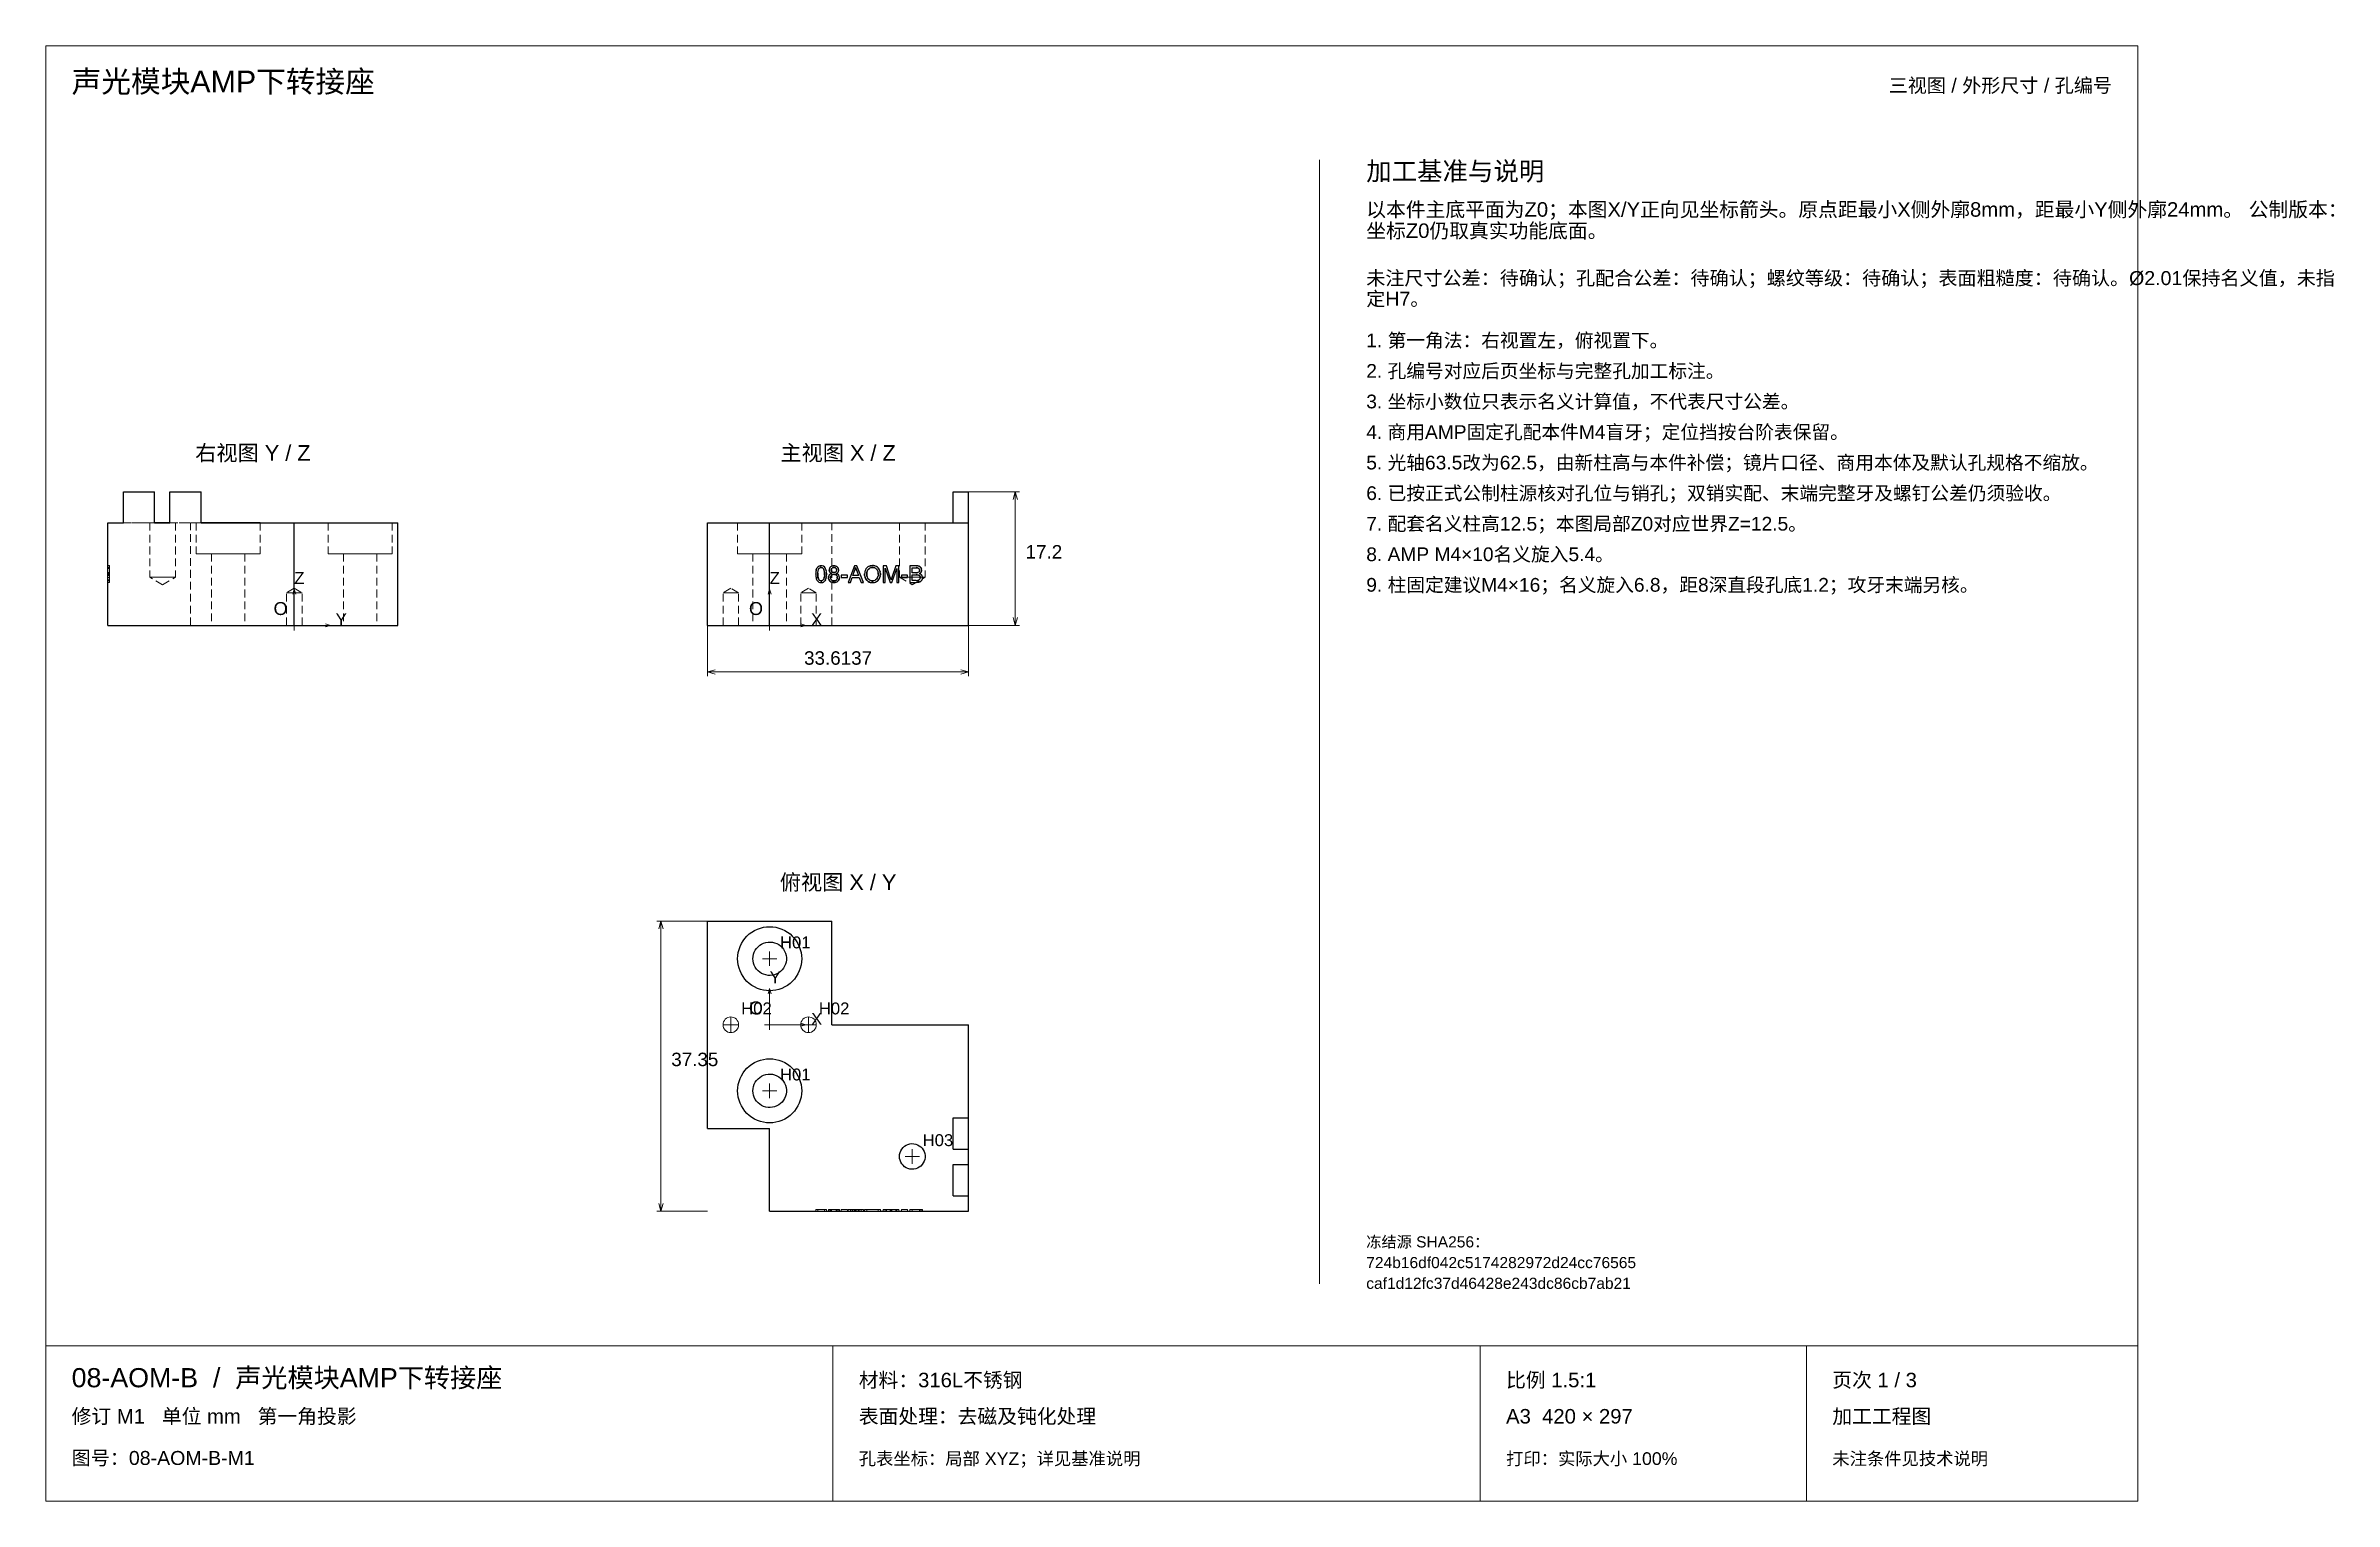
# Paper-space layout '01_三视图' of a CAD drawing. Header units: millimetres. Extents: x 8 to 450, y 8 to 289.
import ezdxf
from ezdxf.enums import TextEntityAlignment as Align

# ---------------------------------------------------------------- set-up
doc = ezdxf.new("R2010")
doc.units = ezdxf.units.MM
doc.linetypes.add('WP_HIDDEN', pattern=[2.3, 1.5, -0.8])
for name, color, linetype, lineweight in [('ANNOTATIONS', 7, 'CONTINUOUS', 18), ('HIDDEN', 7, 'WP_HIDDEN', 13), ('VISIBLE', 7, 'CONTINUOUS', 25)]:
    doc.layers.add(name, color=color, linetype=linetype, lineweight=lineweight)
doc.styles.add('CJK', font='Arial Unicode.ttf')

psp = doc.layouts.new('01_三视图')

# ---------------------------------------------------------------- texts
at = {"layer": 'ANNOTATIONS', "style": 'CJK'}
for s, height, p in [('声光模块AMP下转接座', 4.2, (13, 280)), ('加工基准与说明', 3.6, (263, 263)), ('以本件主底平面为Z0；本图X/Y正向见坐标箭头。原点距最小X侧外廓8mm，距最小Y侧外廓24mm。 公制版本：', 2.8, (263, 256)), ('坐标Z0仍取真实功能底面。', 2.8, (263, 251.9)), ('未注尺寸公差：待确认；孔配合公差：待确认；螺纹等级：待确认；表面粗糙度：待确认。Ø2.01保持名义值，未指', 2.7, (263, 242.8)), ('定H7。', 2.7, (263, 238.8)), ('1. 第一角法：右视置左，俯视置下。', 2.65, (263, 230.8)), ('2. 孔编号对应后页坐标与完整孔加工标注。', 2.65, (263, 224.9)), ('3. 坐标小数位只表示名义计算值，不代表尺寸公差。', 2.65, (263, 219)), ('4. 商用AMP固定孔配本件M4盲牙；定位挡按台阶表保留。', 2.65, (263, 213.1)), ('5. 光轴63.5改为62.5，由新柱高与本件补偿；镜片口径、商用本体及默认孔规格不缩放。', 2.65, (263, 207.2)), ('6. 已按正式公制柱源核对孔位与销孔；双销实配、末端完整牙及螺钉公差仍须验收。', 2.65, (263, 201.3)), ('7. 配套名义柱高12.5；本图局部Z0对应世界Z=12.5。', 2.65, (263, 195.4)), ('17.2', 2.6, (197.21, 190)), ('8. AMP M4×10名义旋入5.4。', 2.65, (263, 189.5)), ('Z', 2.3, (55.99, 185.1)), ('Z', 2.3, (147.79, 185.1)), ('9. 柱固定建议M4×16；名义旋入6.8，距8深直段孔底1.2；攻牙末端另核。', 2.65, (263, 183.6)), ('O', 2.5, (51.99, 179.1)), ('O', 2.5, (143.79, 179.1)), ('Y', 2.3, (63.99, 177.1)), ('X', 2.3, (155.79, 177.1)), ('H01', 2.3, (149.79, 114.74)), ('Y', 2.3, (147.79, 107.99)), ('H02', 2.3, (142.29, 101.99)), ('O', 2.5, (143.79, 101.99)), ('X', 2.3, (155.79, 99.99)), ('H02', 2.3, (157.29, 101.99)), ('37.35', 2.6, (128.79, 92)), ('H01', 2.3, (149.79, 89.24)), ('H03', 2.3, (177.34, 76.56)), ('冻结源 SHA256：', 2.15, (263, 57)), ('724b16df042c5174282972d24cc76565', 2.15, (263, 53)), ('caf1d12fc37d46428e243dc86cb7ab21', 2.15, (263, 49)), ('08-AOM-B  /  声光模块AMP下转接座', 3.7, (13, 30)), ('材料：316L不锈钢', 2.8, (165, 30)), ('比例 1.5:1', 2.8, (290, 30)), ('页次 1 / 3', 2.8, (353, 30)), ('修订 M1   单位 mm   第一角投影', 2.8, (13, 23)), ('表面处理：去磁及钝化处理', 2.8, (165, 23)), ('A3  420 × 297', 2.8, (290, 23)), ('加工工程图', 2.8, (353, 23)), ('图号：08-AOM-B-M1', 2.7, (13, 15)), ('孔表坐标：局部 XYZ；详见基准说明', 2.45, (165, 15)), ('打印：实际大小 100%', 2.45, (290, 15)), ('未注条件见技术说明', 2.45, (353, 15))]:
    psp.add_text(s, height=height, dxfattribs=at).set_placement(p)
psp.add_text('三视图 / 外形尺寸 / 孔编号', height=2.7, dxfattribs=at).set_placement((407, 280), align=Align.RIGHT)
for s, height, p in [('右视图 Y / Z', 3, (48, 208.9)), ('主视图 X / Z', 3, (161, 208.9)), ('33.6137', 2.6, (161, 169.5)), ('俯视图 X / Y', 3, (161, 126.01))]:
    psp.add_text(s, height=height, dxfattribs=at).set_placement(p, align=Align.CENTER)

# ---------------------------------------------------------------- linework, layer by layer
at = {"layer": 'ANNOTATIONS'}
for p, q in [((412, 289), (8, 289)), ((8, 289), (8, 8)), ((412, 8), (412, 289)), ((254, 50), (254, 267)), ((186.21, 202.9), (196.01, 202.9)), ((195.21, 202.9), (194.79, 201.4)), ((195.21, 177.1), (195.21, 202.9)), ((195.21, 202.9), (195.63, 201.4)), ((55.99, 184.1), (55.71, 183.1)), ((55.99, 177.1), (55.99, 184.1)), ((55.99, 184.1), (56.27, 183.1)), ((147.79, 184.1), (147.51, 183.1)), ((147.79, 177.1), (147.79, 184.1)), ((147.79, 184.1), (148.07, 183.1)), ((54.99, 177.1), (56.99, 177.1)), ((55.99, 176.1), (55.99, 178.1)), ((55.99, 177.1), (62.99, 177.1)), ((62.99, 177.1), (61.99, 177.38)), ((62.99, 177.1), (61.99, 176.82)), ((135.79, 177.1), (135.79, 167.3)), ((146.79, 177.1), (148.79, 177.1)), ((147.79, 176.1), (147.79, 178.1)), ((147.79, 177.1), (154.79, 177.1)), ((154.79, 177.1), (153.79, 177.38)), ((154.79, 177.1), (153.79, 176.82)), ((186.21, 177.1), (186.21, 167.3)), ((186.21, 177.1), (196.01, 177.1)), ((195.21, 177.1), (194.79, 178.6)), ((195.21, 177.1), (195.63, 178.6)), ((135.79, 168.1), (137.29, 168.52)), ((135.79, 168.1), (186.21, 168.1)), ((135.79, 168.1), (137.29, 167.68)), ((186.21, 168.1), (184.71, 168.52)), ((186.21, 168.1), (184.71, 167.68)), ((135.79, 120.01), (125.99, 120.01)), ((126.79, 120.01), (126.37, 118.51)), ((126.79, 63.99), (126.79, 120.01)), ((126.79, 120.01), (127.21, 118.51)), ((146.39, 112.74), (149.19, 112.74)), ((147.79, 111.34), (147.79, 114.14)), ((147.79, 106.99), (147.51, 105.99)), ((147.79, 99.99), (147.79, 106.99)), ((147.79, 106.99), (148.07, 105.99)), ((138.89, 99.99), (141.69, 99.99)), ((140.29, 98.59), (140.29, 101.39)), ((146.79, 99.99), (148.79, 99.99)), ((147.79, 98.99), (147.79, 100.99)), ((147.79, 99.99), (154.79, 99.99)), ((154.79, 99.99), (153.79, 100.27)), ((154.79, 99.99), (153.79, 99.71)), ((153.89, 99.99), (156.69, 99.99)), ((155.29, 98.59), (155.29, 101.39)), ((147.79, 85.84), (147.79, 88.64)), ((146.39, 87.24), (149.19, 87.24)), ((175.34, 73.16), (175.34, 75.96)), ((173.94, 74.56), (176.74, 74.56)), ((135.79, 63.99), (125.99, 63.99)), ((126.79, 63.99), (126.37, 65.49)), ((126.79, 63.99), (127.21, 65.49)), ((8, 38), (412, 38)), ((160, 8), (160, 38)), ((285, 8), (285, 38)), ((348, 8), (348, 38)), ((8, 8), (412, 8))]:
    psp.add_line(p, q, dxfattribs=at)
at = {"layer": 'HIDDEN'}
for points in [[(19.99, 196.9), (35.96, 196.9)], [(22.99, 196.9), (28.99, 196.9)], [(28.99, 196.9), (28.87, 196.9), (28.76, 196.9), (28.66, 196.9), (28.56, 196.9), (28.47, 196.9), (28.39, 196.9), (28.32, 196.9), (28.26, 196.9), (28.21, 196.9), (28.17, 196.9), (28.13, 196.9), (28.11, 196.9), (28.09, 196.9), (28.09, 196.9)], [(28.09, 196.9), (28.1, 196.9), (28.15, 196.9), (28.23, 196.9), (28.33, 196.9), (28.47, 196.9), (28.63, 196.9), (28.81, 196.9), (29.02, 196.9), (29.25, 196.9), (29.49, 196.9), (29.75, 196.9), (30.01, 196.9), (30.29, 196.9), (30.56, 196.9)], [(28.09, 196.9), (28.09, 186.4)], [(30.56, 196.9), (30.84, 196.9), (31.11, 196.9), (31.38, 196.9), (31.64, 196.9), (31.88, 196.9), (32.11, 196.9), (32.31, 196.9), (32.5, 196.9), (32.66, 196.9), (32.79, 196.9), (32.9, 196.9), (32.98, 196.9), (33.02, 196.9), (33.04, 196.9)], [(31.99, 196.9), (37.99, 196.9)], [(33.04, 196.9), (33.03, 196.9), (33.01, 196.9), (32.99, 196.9), (32.95, 196.9), (32.89, 196.9), (32.83, 196.9), (32.76, 196.9), (32.68, 196.9), (32.58, 196.9), (32.48, 196.9), (32.37, 196.9), (32.25, 196.9), (32.12, 196.9), (31.99, 196.9)], [(33.04, 196.9), (33.04, 186.4)], [(35.96, 177.1), (35.96, 196.9)], [(35.96, 196.9), (76.01, 196.9)], [(37.99, 196.9), (37.86, 196.9), (37.74, 196.9), (37.63, 196.9), (37.53, 196.9), (37.44, 196.9), (37.36, 196.9), (37.29, 196.9), (37.23, 196.9), (37.17, 196.9), (37.13, 196.9), (37.09, 196.9), (37.07, 196.9), (37.05, 196.9), (37.05, 196.9)], [(37.05, 196.9), (37.09, 196.9), (37.21, 196.9), (37.4, 196.9), (37.66, 196.9), (38, 196.9), (38.4, 196.9), (38.86, 196.9), (39.38, 196.9), (39.95, 196.9), (40.55, 196.9), (41.19, 196.9), (41.86, 196.9), (42.54, 196.9), (43.24, 196.9)], [(37.05, 196.9), (37.05, 190.9)], [(43.24, 196.9), (43.93, 196.9), (44.61, 196.9), (45.28, 196.9), (45.92, 196.9), (46.53, 196.9), (47.1, 196.9), (47.61, 196.9), (48.08, 196.9), (48.48, 196.9), (48.81, 196.9), (49.08, 196.9), (49.27, 196.9), (49.39, 196.9), (49.42, 196.9)], [(49.42, 196.9), (49.42, 190.9)], [(74.92, 196.9), (74.77, 196.9), (74.31, 196.9), (73.58, 196.9), (72.6, 196.9), (71.42, 196.9), (70.11, 196.9), (68.74, 196.9), (67.36, 196.9), (66.05, 196.9), (64.88, 196.9), (63.9, 196.9), (63.16, 196.9), (62.71, 196.9), (62.55, 196.9)], [(62.55, 196.9), (62.59, 196.9), (62.71, 196.9), (62.9, 196.9), (63.16, 196.9), (63.5, 196.9), (63.9, 196.9), (64.36, 196.9), (64.88, 196.9), (65.45, 196.9), (66.05, 196.9), (66.69, 196.9), (67.36, 196.9), (68.04, 196.9), (68.74, 196.9)], [(62.55, 196.9), (62.55, 190.9)], [(68.74, 196.9), (69.43, 196.9), (70.11, 196.9), (70.78, 196.9), (71.42, 196.9), (72.03, 196.9), (72.6, 196.9), (73.11, 196.9), (73.58, 196.9), (73.98, 196.9), (74.31, 196.9), (74.58, 196.9), (74.77, 196.9), (74.89, 196.9), (74.92, 196.9)], [(74.92, 196.9), (74.92, 190.9)], [(135.79, 196.9), (159.79, 196.9)], [(141.6, 196.9), (141.76, 196.9), (142.21, 196.9), (142.95, 196.9), (143.93, 196.9), (145.11, 196.9), (146.41, 196.9), (147.79, 196.9), (149.17, 196.9), (150.47, 196.9), (151.65, 196.9), (152.63, 196.9), (153.36, 196.9), (153.82, 196.9), (153.98, 196.9)], [(141.6, 196.9), (141.6, 190.9)], [(153.98, 196.9), (153.98, 190.9)], [(159.79, 196.9), (186.21, 196.9)], [(159.79, 177.1), (159.79, 196.9)], [(172.86, 196.9), (172.92, 196.9), (173.11, 196.9), (173.4, 196.9), (173.79, 196.9), (174.26, 196.9), (174.78, 196.9), (175.34, 196.9), (175.89, 196.9), (176.41, 196.9), (176.88, 196.9), (177.27, 196.9), (177.57, 196.9), (177.75, 196.9), (177.81, 196.9)], [(172.86, 196.9), (172.86, 186.4)], [(177.81, 196.9), (177.81, 186.4)], [(183.21, 196.9), (186.21, 196.9)], [(49.42, 190.9), (49.27, 190.9), (48.81, 190.9), (48.08, 190.9), (47.1, 190.9), (45.92, 190.9), (44.61, 190.9), (43.24, 190.9), (41.86, 190.9), (40.55, 190.9), (39.38, 190.9), (38.4, 190.9), (37.66, 190.9), (37.21, 190.9), (37.05, 190.9)], [(37.05, 190.9), (37.09, 190.9), (37.21, 190.9), (37.4, 190.9), (37.66, 190.9), (38, 190.9), (38.4, 190.9), (38.86, 190.9), (39.38, 190.9), (39.95, 190.9), (40.55, 190.9), (41.19, 190.9), (41.86, 190.9), (42.54, 190.9), (43.24, 190.9)], [(46.46, 190.9), (46.38, 190.9), (46.14, 190.9), (45.76, 190.9), (45.25, 190.9), (44.64, 190.9), (43.96, 190.9), (43.24, 190.9), (42.52, 190.9), (41.84, 190.9), (41.23, 190.9), (40.72, 190.9), (40.33, 190.9), (40.09, 190.9), (40.01, 190.9)], [(40.01, 190.9), (40.03, 190.9), (40.09, 190.9), (40.19, 190.9), (40.33, 190.9), (40.51, 190.9), (40.72, 190.9), (40.96, 190.9), (41.23, 190.9), (41.52, 190.9), (41.84, 190.9), (42.17, 190.9), (42.52, 190.9), (42.88, 190.9), (43.24, 190.9)], [(40.01, 190.9), (40.01, 177.1)], [(43.24, 190.9), (43.93, 190.9), (44.61, 190.9), (45.28, 190.9), (45.92, 190.9), (46.53, 190.9), (47.1, 190.9), (47.61, 190.9), (48.08, 190.9), (48.48, 190.9), (48.81, 190.9), (49.08, 190.9), (49.27, 190.9), (49.39, 190.9), (49.42, 190.9)], [(43.24, 190.9), (43.6, 190.9), (43.96, 190.9), (44.3, 190.9), (44.64, 190.9), (44.95, 190.9), (45.25, 190.9), (45.52, 190.9), (45.76, 190.9), (45.97, 190.9), (46.14, 190.9), (46.28, 190.9), (46.38, 190.9), (46.44, 190.9), (46.46, 190.9)], [(46.46, 190.9), (46.46, 177.1)], [(74.92, 190.9), (74.77, 190.9), (74.31, 190.9), (73.58, 190.9), (72.6, 190.9), (71.42, 190.9), (70.11, 190.9), (68.74, 190.9), (67.36, 190.9), (66.05, 190.9), (64.88, 190.9), (63.9, 190.9), (63.16, 190.9), (62.71, 190.9), (62.55, 190.9)], [(62.55, 190.9), (62.59, 190.9), (62.71, 190.9), (62.9, 190.9), (63.16, 190.9), (63.5, 190.9), (63.9, 190.9), (64.36, 190.9), (64.88, 190.9), (65.45, 190.9), (66.05, 190.9), (66.69, 190.9), (67.36, 190.9), (68.04, 190.9), (68.74, 190.9)], [(71.96, 190.9), (71.88, 190.9), (71.64, 190.9), (71.26, 190.9), (70.75, 190.9), (70.14, 190.9), (69.46, 190.9), (68.74, 190.9), (68.02, 190.9), (67.34, 190.9), (66.73, 190.9), (66.22, 190.9), (65.83, 190.9), (65.59, 190.9), (65.51, 190.9)], [(65.51, 190.9), (65.53, 190.9), (65.59, 190.9), (65.69, 190.9), (65.83, 190.9), (66.01, 190.9), (66.22, 190.9), (66.46, 190.9), (66.73, 190.9), (67.02, 190.9), (67.34, 190.9), (67.67, 190.9), (68.02, 190.9), (68.38, 190.9), (68.74, 190.9)], [(65.51, 190.9), (65.51, 177.1)], [(68.74, 190.9), (69.43, 190.9), (70.11, 190.9), (70.78, 190.9), (71.42, 190.9), (72.03, 190.9), (72.6, 190.9), (73.11, 190.9), (73.58, 190.9), (73.98, 190.9), (74.31, 190.9), (74.58, 190.9), (74.77, 190.9), (74.89, 190.9), (74.92, 190.9)], [(68.74, 190.9), (69.1, 190.9), (69.46, 190.9), (69.8, 190.9), (70.14, 190.9), (70.45, 190.9), (70.75, 190.9), (71.02, 190.9), (71.26, 190.9), (71.47, 190.9), (71.64, 190.9), (71.78, 190.9), (71.88, 190.9), (71.94, 190.9), (71.96, 190.9)], [(71.96, 190.9), (71.96, 177.1)], [(141.6, 190.9), (141.76, 190.9), (142.21, 190.9), (142.95, 190.9), (143.93, 190.9), (145.11, 190.9), (146.41, 190.9), (147.79, 190.9), (149.17, 190.9), (150.47, 190.9), (151.65, 190.9), (152.63, 190.9), (153.36, 190.9), (153.82, 190.9), (153.98, 190.9)], [(144.56, 190.9), (144.56, 177.1)], [(144.56, 190.9), (144.65, 190.9), (144.88, 190.9), (145.27, 190.9), (145.78, 190.9), (146.39, 190.9), (147.07, 190.9), (147.79, 190.9), (148.51, 190.9), (149.19, 190.9), (149.8, 190.9), (150.31, 190.9), (150.7, 190.9), (150.93, 190.9), (151.01, 190.9)], [(151.01, 190.9), (151.01, 177.1)], [(19.99, 188.44), (19.99, 188.53), (19.99, 188.6), (19.99, 188.64), (19.99, 188.65)], [(19.99, 188.65), (19.99, 188.62), (19.99, 188.54), (19.99, 188.4), (19.99, 188.2)], [(19.99, 188.65), (20.29, 188.65)], [(19.99, 188.61), (19.99, 188.6), (19.99, 188.56), (19.99, 188.5), (19.99, 188.42)], [(19.99, 188.5), (19.99, 188.58), (19.99, 188.61)], [(19.99, 188.36), (19.99, 188.47), (19.99, 188.55), (19.99, 188.59), (19.99, 188.61)], [(19.99, 188.61), (19.99, 188.59), (19.99, 188.55), (19.99, 188.47), (19.99, 188.37)], [(19.99, 188.61), (20.29, 188.61)], [(19.99, 188.59), (19.99, 185.4)], [(19.99, 188.59), (19.99, 186.37)], [(19.99, 186.34), (19.99, 188.59)], [(19.99, 188.5), (19.99, 188.57), (19.99, 188.59)], [(19.99, 188.59), (20.29, 188.59)], [(19.99, 188.21), (19.99, 188.38), (19.99, 188.5)], [(19.99, 188.2), (19.99, 188.37), (19.99, 188.5)], [(19.99, 187.85), (19.99, 188.03), (19.99, 188.19), (19.99, 188.32), (19.99, 188.44)], [(19.99, 188.42), (19.99, 188.31), (19.99, 188.19), (19.99, 188.05), (19.99, 187.89)], [(19.99, 188.37), (19.99, 188.1), (19.99, 187.78)], [(19.99, 187.77), (19.99, 188.1), (19.99, 188.36)], [(19.99, 188.29), (19.99, 188.28), (19.99, 188.25), (19.99, 188.2), (19.99, 188.13)], [(19.99, 188.29), (20.29, 188.29)], [(19.99, 187.98), (19.99, 188.11), (19.99, 188.21), (19.99, 188.27), (19.99, 188.29)], [(19.99, 188.28), (19.99, 188.27), (19.99, 188.22), (19.99, 188.14), (19.99, 188.02)], [(19.99, 188.28), (20.29, 188.28)], [(19.99, 188.05), (19.99, 188.15), (19.99, 188.23), (19.99, 188.27), (19.99, 188.28)], [(19.99, 188.28), (19.99, 188.28), (19.99, 188.25), (19.99, 188.2), (19.99, 188.14)], [(19.99, 188.28), (20.29, 188.28)], [(19.99, 188.14), (19.99, 188.2), (19.99, 188.25), (19.99, 188.28), (19.99, 188.28)], [(19.99, 188.26), (19.99, 188.12), (19.99, 187.96), (19.99, 187.6)], [(19.99, 188.26), (20.29, 188.26)], [(19.99, 187.65), (19.99, 188.26)], [(19.99, 187.25), (19.99, 188.22)], [(19.99, 188.22), (20.29, 188.22)], [(19.99, 188.22), (19.99, 188.21), (19.99, 188.17)], [(19.99, 187.73), (19.99, 187.99), (19.99, 188.21)], [(19.99, 187.78), (19.99, 188.2)], [(19.99, 188.2), (19.99, 187.94), (19.99, 187.65), (19.99, 187.31), (19.99, 186.96)], [(19.99, 188.17), (19.99, 188.11), (19.99, 188.01)], [(19.99, 188.14), (19.99, 187.97), (19.99, 187.78)], [(19.99, 187.8), (19.99, 187.98), (19.99, 188.14)], [(19.99, 188.13), (19.99, 188.04), (19.99, 187.93), (19.99, 187.81), (19.99, 187.68)], [(19.99, 185.4), (19.99, 188.12)], [(19.99, 188.12), (20.29, 188.12)], [(19.99, 185.4), (19.99, 188.07)], [(19.99, 188.07), (20.29, 188.07)], [(19.99, 186.98), (19.99, 187.3), (19.99, 187.6), (19.99, 187.86), (19.99, 187.96), (19.99, 188.05)], [(19.99, 188.02), (19.99, 187.94), (19.99, 187.84), (19.99, 187.59), (19.99, 187.3), (19.99, 186.98)], [(19.99, 188.01), (19.99, 187.88), (19.99, 187.73)], [(19.99, 186.95), (19.99, 187.26), (19.99, 187.54), (19.99, 187.79), (19.99, 187.98)], [(19.99, 187.89), (19.99, 187.69), (19.99, 187.47), (19.99, 187.23), (19.99, 186.98)], [(19.99, 186.99), (19.99, 187.44), (19.99, 187.85)], [(19.99, 187.43), (19.99, 187.59), (19.99, 187.8)], [(19.99, 187.78), (19.99, 187.57), (19.99, 187.39)], [(19.99, 187.39), (19.99, 187.78)], [(19.99, 187.78), (19.99, 187.58), (19.99, 187.43)], [(19.99, 187.39), (19.99, 187.57), (19.99, 187.77)], [(19.99, 186.98), (19.99, 187.19), (19.99, 187.39), (19.99, 187.57), (19.99, 187.73)], [(19.99, 187.73), (19.99, 187.57), (19.99, 187.45)], [(19.99, 187.68), (19.99, 187.36), (19.99, 187)], [(19.99, 186.71), (19.99, 187.65)], [(19.99, 187.6), (19.99, 186.71)], [(19.99, 187.45), (19.99, 187.35), (19.99, 187.29)], [(19.99, 187.28), (19.99, 187.29), (19.99, 187.32), (19.99, 187.36), (19.99, 187.43)], [(19.99, 187.43), (19.99, 187.36), (19.99, 187.32), (19.99, 187.29), (19.99, 187.28)], [(19.99, 187.39), (19.99, 187.24), (19.99, 187.13)], [(19.99, 187.13), (19.99, 187.24), (19.99, 187.39)], [(19.99, 187.1), (19.99, 187.23), (19.99, 187.39)], [(19.99, 187.29), (19.99, 187.26), (19.99, 187.25)], [(19.99, 187.28), (20.29, 187.28)], [(19.99, 187.25), (20.29, 187.25)], [(19.99, 187.13), (19.99, 187.09), (19.99, 187.02), (19.99, 186.94), (19.99, 186.85)], [(19.99, 186.82), (19.99, 186.92), (19.99, 187.01), (19.99, 187.08), (19.99, 187.13)], [(19.99, 187.13), (20.29, 187.13)], [(19.99, 186.81), (19.99, 186.91), (19.99, 186.99), (19.99, 187.05), (19.99, 187.1)], [(19.99, 187.1), (20.29, 187.1)], [(19.99, 187), (19.99, 186.72), (19.99, 186.46), (19.99, 186.24), (19.99, 186.05)], [(19.99, 186.13), (19.99, 186.54), (19.99, 186.99)], [(19.99, 186.98), (19.99, 186.6), (19.99, 186.25), (19.99, 185.94), (19.99, 185.8), (19.99, 185.68)], [(19.99, 186.07), (19.99, 186.27), (19.99, 186.48), (19.99, 186.72), (19.99, 186.98)], [(19.99, 185.93), (19.99, 186.02), (19.99, 186.12), (19.99, 186.36), (19.99, 186.65), (19.99, 186.98)], [(19.99, 186.98), (19.99, 186.65), (19.99, 186.36), (19.99, 186.12), (19.99, 186.02), (19.99, 185.93)], [(19.99, 186.96), (19.99, 186.55), (19.99, 186.16)], [(19.99, 186.96), (19.99, 186.95), (19.99, 186.92), (19.99, 186.86), (19.99, 186.78)], [(19.99, 186.96), (20.29, 186.96)], [(19.99, 186.78), (19.99, 186.86), (19.99, 186.92), (19.99, 186.95), (19.99, 186.96)], [(19.99, 186.04), (19.99, 186.23), (19.99, 186.44), (19.99, 186.69), (19.99, 186.95)], [(19.99, 185.78), (19.99, 186.88)], [(19.99, 186.88), (20.29, 186.88)], [(19.99, 186.88), (19.99, 186.86), (19.99, 186.82)], [(19.99, 186.85), (19.99, 186.61), (19.99, 186.33)], [(19.99, 186.32), (19.99, 186.59), (19.99, 186.82)], [(19.99, 186.82), (19.99, 186.75), (19.99, 186.64)], [(19.99, 186.33), (19.99, 186.59), (19.99, 186.81)], [(19.99, 186.78), (19.99, 186.57), (19.99, 186.31)], [(19.99, 186.32), (19.99, 186.58), (19.99, 186.78)], [(19.99, 186.76), (19.99, 186.36)], [(19.99, 186.76), (20.29, 186.76)], [(19.99, 186.71), (20.29, 186.71)], [(19.99, 186.64), (19.99, 186.5), (19.99, 186.33)], [(19.99, 185.4), (19.99, 186.37)], [(19.99, 186.37), (19.99, 186.22), (19.99, 186.08), (19.99, 185.96), (19.99, 185.86)], [(19.99, 186.37), (20.29, 186.37)], [(19.99, 186.36), (20.29, 186.36)], [(19.99, 185.86), (19.99, 185.95), (19.99, 186.06), (19.99, 186.19), (19.99, 186.34)], [(19.99, 186.33), (19.99, 186.13), (19.99, 185.94), (19.99, 185.78), (19.99, 185.63)], [(19.99, 185.91), (19.99, 186.11), (19.99, 186.33)], [(19.99, 186.33), (19.99, 186.19), (19.99, 186.06)], [(19.99, 185.63), (19.99, 185.78), (19.99, 185.94), (19.99, 186.32)], [(19.99, 186), (19.99, 186.32)], [(19.99, 186.31), (19.99, 186.06), (19.99, 185.85)], [(19.99, 186.16), (19.99, 185.98), (19.99, 185.82), (19.99, 185.69), (19.99, 185.57)], [(19.99, 185.55), (19.99, 185.66), (19.99, 185.79), (19.99, 185.95), (19.99, 186.13)], [(19.99, 185.54), (19.99, 185.64), (19.99, 185.77), (19.99, 185.91), (19.99, 186.07)], [(19.99, 186.06), (19.99, 185.96), (19.99, 185.88)], [(19.99, 186.05), (19.99, 185.9), (19.99, 185.79), (19.99, 185.73), (19.99, 185.71)], [(19.99, 185.71), (19.99, 185.73), (19.99, 185.79), (19.99, 185.9), (19.99, 186.04)], [(19.99, 185.76), (19.99, 185.86), (19.99, 186)], [(19.99, 185.67), (19.99, 185.69), (19.99, 185.74), (19.99, 185.82), (19.99, 185.93)], [(19.99, 185.93), (19.99, 185.82), (19.99, 185.74), (19.99, 185.69), (19.99, 185.67)], [(19.99, 185.62), (19.99, 185.74), (19.99, 185.91)], [(19.99, 185.88), (19.99, 185.83), (19.99, 185.8)], [(19.99, 185.86), (20.29, 185.86)], [(19.99, 185.85), (19.99, 185.77), (19.99, 185.72), (19.99, 185.68), (19.99, 185.67)], [(19.99, 185.8), (19.99, 185.78)], [(19.99, 185.78), (20.29, 185.78)], [(19.99, 185.67), (19.99, 185.69), (19.99, 185.76)], [(19.99, 185.71), (20.29, 185.71)], [(19.99, 185.68), (19.99, 185.54), (19.99, 185.43), (19.99, 185.37), (19.99, 185.35)], [(19.99, 185.67), (20.29, 185.67)], [(19.99, 185.63), (19.99, 185.51), (19.99, 185.42), (19.99, 185.37), (19.99, 185.35)], [(19.99, 185.35), (19.99, 185.37), (19.99, 185.42), (19.99, 185.51), (19.99, 185.63)], [(19.99, 185.46), (19.99, 185.52), (19.99, 185.62)], [(20.29, 188.65), (20.29, 188.64), (20.29, 188.6), (20.29, 188.53), (20.29, 188.44)], [(20.29, 188.2), (20.29, 188.4), (20.29, 188.54), (20.29, 188.62), (20.29, 188.65)], [(20.29, 188.42), (20.29, 188.5), (20.29, 188.56), (20.29, 188.59), (20.29, 188.61)], [(20.29, 188.61), (20.29, 188.58), (20.29, 188.5)], [(20.29, 188.37), (20.29, 188.47), (20.29, 188.55), (20.29, 188.59), (20.29, 188.61)], [(20.29, 188.61), (20.29, 188.59), (20.29, 188.55), (20.29, 188.47), (20.29, 188.36)], [(20.29, 188.59), (20.29, 185.4)], [(20.29, 188.59), (20.29, 186.34)], [(20.29, 186.37), (20.29, 188.59)], [(20.29, 188.59), (20.29, 188.57), (20.29, 188.5)], [(20.29, 188.5), (20.29, 188.38), (20.29, 188.21)], [(20.29, 188.5), (20.29, 188.37), (20.29, 188.2)], [(20.29, 188.44), (20.29, 188.32), (20.29, 188.19), (20.29, 188.03), (20.29, 187.85)], [(20.29, 187.89), (20.29, 188.05), (20.29, 188.19), (20.29, 188.32), (20.29, 188.42)], [(20.29, 187.78), (20.29, 188.1), (20.29, 188.37)], [(20.29, 188.36), (20.29, 188.1), (20.29, 187.77)], [(20.29, 188.13), (20.29, 188.2), (20.29, 188.25), (20.29, 188.28), (20.29, 188.29)], [(20.29, 188.29), (20.29, 188.27), (20.29, 188.21), (20.29, 188.11), (20.29, 187.98)], [(20.29, 188.02), (20.29, 188.14), (20.29, 188.22), (20.29, 188.27), (20.29, 188.28)], [(20.29, 188.28), (20.29, 188.27), (20.29, 188.23), (20.29, 188.15), (20.29, 188.05)], [(20.29, 188.14), (20.29, 188.2), (20.29, 188.25), (20.29, 188.28), (20.29, 188.28)], [(20.29, 188.28), (20.29, 188.28), (20.29, 188.25), (20.29, 188.2), (20.29, 188.14)], [(20.29, 187.6), (20.29, 187.79), (20.29, 187.96), (20.29, 188.12), (20.29, 188.26)], [(20.29, 188.26), (20.29, 187.65)], [(20.29, 188.22), (20.29, 187.25)], [(20.29, 188.17), (20.29, 188.21), (20.29, 188.22)], [(20.29, 188.21), (20.29, 187.99), (20.29, 187.73)], [(20.29, 188.2), (20.29, 187.78)], [(20.29, 186.96), (20.29, 187.33), (20.29, 187.67), (20.29, 187.95), (20.29, 188.2)], [(20.29, 188.01), (20.29, 188.11), (20.29, 188.17)], [(20.29, 187.78), (20.29, 187.97), (20.29, 188.14)], [(20.29, 188.14), (20.29, 187.98), (20.29, 187.8)], [(20.29, 187.68), (20.29, 187.81), (20.29, 187.93), (20.29, 188.04), (20.29, 188.13)], [(20.29, 185.4), (20.29, 188.12)], [(20.29, 185.4), (20.29, 188.07)], [(20.29, 188.05), (20.29, 187.97), (20.29, 187.88), (20.29, 187.77), (20.29, 187.64), (20.29, 187.5), (20.29, 187.34), (20.29, 187.17), (20.29, 186.98)], [(20.29, 186.98), (20.29, 187.17), (20.29, 187.34), (20.29, 187.49), (20.29, 187.63), (20.29, 187.76), (20.29, 187.86), (20.29, 187.95), (20.29, 188.02)], [(20.29, 187.73), (20.29, 187.88), (20.29, 188.01)], [(20.29, 187.98), (20.29, 187.8), (20.29, 187.57), (20.29, 187.29), (20.29, 186.95)], [(20.29, 186.98), (20.29, 187.25), (20.29, 187.49), (20.29, 187.7), (20.29, 187.89)], [(20.29, 187.85), (20.29, 187.45), (20.29, 186.99)], [(20.29, 187.8), (20.29, 187.59), (20.29, 187.43)], [(20.29, 187.39), (20.29, 187.57), (20.29, 187.78)], [(20.29, 187.78), (20.29, 187.39)], [(20.29, 187.43), (20.29, 187.58), (20.29, 187.78)], [(20.29, 187.77), (20.29, 187.57), (20.29, 187.39)], [(20.29, 187.73), (20.29, 187.58), (20.29, 187.4), (20.29, 187.2), (20.29, 186.98)], [(20.29, 187.45), (20.29, 187.57), (20.29, 187.73)], [(20.29, 187), (20.29, 187.36), (20.29, 187.68)], [(20.29, 187.65), (20.29, 186.71)], [(20.29, 186.71), (20.29, 187.6)], [(20.29, 187.29), (20.29, 187.35), (20.29, 187.45)], [(20.29, 187.43), (20.29, 187.36), (20.29, 187.32), (20.29, 187.29), (20.29, 187.28)], [(20.29, 187.28), (20.29, 187.29), (20.29, 187.32), (20.29, 187.36), (20.29, 187.43)], [(20.29, 187.39), (20.29, 187.24), (20.29, 187.13)], [(20.29, 187.13), (20.29, 187.24), (20.29, 187.39)], [(20.29, 187.39), (20.29, 187.23), (20.29, 187.1)], [(20.29, 187.25), (20.29, 187.26), (20.29, 187.29)], [(20.29, 187.13), (20.29, 187.01), (20.29, 186.82)], [(20.29, 186.85), (20.29, 186.94), (20.29, 187.02), (20.29, 187.09), (20.29, 187.13)], [(20.29, 187.1), (20.29, 186.99), (20.29, 186.81)], [(20.29, 186.05), (20.29, 186.23), (20.29, 186.45), (20.29, 186.71), (20.29, 187)], [(20.29, 186.99), (20.29, 186.54), (20.29, 186.13)], [(20.29, 186.98), (20.29, 186.71), (20.29, 186.47), (20.29, 186.26), (20.29, 186.07)], [(20.29, 185.68), (20.29, 185.79), (20.29, 185.91), (20.29, 186.05), (20.29, 186.2), (20.29, 186.37), (20.29, 186.56), (20.29, 186.76), (20.29, 186.98)], [(20.29, 186.98), (20.29, 186.79), (20.29, 186.62), (20.29, 186.46), (20.29, 186.32), (20.29, 186.2), (20.29, 186.09), (20.29, 186.01), (20.29, 185.93)], [(20.29, 185.93), (20.29, 186.01), (20.29, 186.1), (20.29, 186.2), (20.29, 186.32), (20.29, 186.46), (20.29, 186.62), (20.29, 186.79), (20.29, 186.98)], [(20.29, 186.16), (20.29, 186.55), (20.29, 186.96)], [(20.29, 186.78), (20.29, 186.86), (20.29, 186.92), (20.29, 186.95), (20.29, 186.96)], [(20.29, 186.96), (20.29, 186.95), (20.29, 186.92), (20.29, 186.86), (20.29, 186.78)], [(20.29, 186.95), (20.29, 186.68), (20.29, 186.44), (20.29, 186.22), (20.29, 186.04)], [(20.29, 186.88), (20.29, 185.78)], [(20.29, 186.82), (20.29, 186.86), (20.29, 186.88)], [(20.29, 186.33), (20.29, 186.61), (20.29, 186.85)], [(20.29, 186.82), (20.29, 186.59), (20.29, 186.32)], [(20.29, 186.64), (20.29, 186.75), (20.29, 186.82)], [(20.29, 186.81), (20.29, 186.59), (20.29, 186.33)], [(20.29, 186.31), (20.29, 186.57), (20.29, 186.78)], [(20.29, 186.78), (20.29, 186.58), (20.29, 186.32)], [(20.29, 186.76), (20.29, 186.36)], [(20.29, 186.33), (20.29, 186.5), (20.29, 186.64)], [(20.29, 185.4), (20.29, 186.37)], [(20.29, 185.86), (20.29, 185.96), (20.29, 186.08), (20.29, 186.22), (20.29, 186.37)], [(20.29, 186.34), (20.29, 186.19), (20.29, 186.06), (20.29, 185.95), (20.29, 185.86)], [(20.29, 185.63), (20.29, 185.78), (20.29, 185.94), (20.29, 186.13), (20.29, 186.33)], [(20.29, 186.33), (20.29, 186.11), (20.29, 185.91)], [(20.29, 186.06), (20.29, 186.19), (20.29, 186.33)], [(20.29, 186.32), (20.29, 186.12), (20.29, 185.94), (20.29, 185.78), (20.29, 185.63)], [(20.29, 186.32), (20.29, 186)], [(20.29, 185.85), (20.29, 186.06), (20.29, 186.31)], [(20.29, 185.57), (20.29, 185.69), (20.29, 185.82), (20.29, 185.98), (20.29, 186.16)], [(20.29, 186.13), (20.29, 185.95), (20.29, 185.79), (20.29, 185.66), (20.29, 185.55)], [(20.29, 186.07), (20.29, 185.91), (20.29, 185.77), (20.29, 185.64), (20.29, 185.54)], [(20.29, 185.88), (20.29, 185.96), (20.29, 186.06)], [(20.29, 185.71), (20.29, 185.73), (20.29, 185.79), (20.29, 185.9), (20.29, 186.05)], [(20.29, 186.04), (20.29, 185.9), (20.29, 185.79), (20.29, 185.73), (20.29, 185.71)], [(20.29, 186), (20.29, 185.86), (20.29, 185.76)], [(20.29, 185.93), (20.29, 185.82), (20.29, 185.74), (20.29, 185.69), (20.29, 185.67)], [(20.29, 185.67), (20.29, 185.69), (20.29, 185.74), (20.29, 185.82), (20.29, 185.93)], [(20.29, 185.91), (20.29, 185.74), (20.29, 185.62)], [(20.29, 185.8), (20.29, 185.83), (20.29, 185.88)], [(20.29, 185.67), (20.29, 185.68), (20.29, 185.72), (20.29, 185.77), (20.29, 185.85)], [(20.29, 185.78), (20.29, 185.8)], [(20.29, 185.76), (20.29, 185.69), (20.29, 185.67)], [(20.29, 185.35), (20.29, 185.37), (20.29, 185.43), (20.29, 185.54), (20.29, 185.68)], [(20.29, 185.63), (20.29, 185.51), (20.29, 185.42), (20.29, 185.37), (20.29, 185.35)], [(20.29, 185.35), (20.29, 185.37), (20.29, 185.42), (20.29, 185.51), (20.29, 185.63)], [(20.29, 185.62), (20.29, 185.52), (20.29, 185.46)], [(33.04, 186.4), (32.98, 186.4), (32.79, 186.4), (32.5, 186.4), (32.11, 186.4), (31.64, 186.4), (31.11, 186.4), (30.56, 186.4), (30.01, 186.4), (29.49, 186.4), (29.02, 186.4), (28.63, 186.4), (28.33, 186.4), (28.15, 186.4), (28.09, 186.4)], [(28.09, 186.4), (28.1, 186.4), (28.15, 186.4), (28.23, 186.4), (28.33, 186.4), (28.47, 186.4), (28.63, 186.4), (28.81, 186.4), (29.02, 186.4), (29.25, 186.4), (29.49, 186.4), (29.75, 186.4), (30.01, 186.4), (30.29, 186.4), (30.56, 186.4)], [(30.56, 184.91), (28.09, 186.4)], [(30.56, 186.4), (30.84, 186.4), (31.11, 186.4), (31.38, 186.4), (31.64, 186.4), (31.88, 186.4), (32.11, 186.4), (32.31, 186.4), (32.5, 186.4), (32.66, 186.4), (32.79, 186.4), (32.9, 186.4), (32.98, 186.4), (33.02, 186.4), (33.04, 186.4)], [(30.56, 184.91), (33.04, 186.4)], [(156.68, 187.08), (156.69, 187.35), (156.73, 187.6)], [(157, 185.68), (156.92, 185.79), (156.86, 185.91), (156.76, 186.2), (156.7, 186.56), (156.68, 186.98)], [(156.73, 187.61), (156.78, 187.83)], [(156.82, 187.95), (156.93, 188.18)], [(156.94, 188.19), (157.03, 188.31), (157.14, 188.42)], [(157.72, 185.35), (157.5, 185.37), (157.31, 185.43), (157.14, 185.54), (157, 185.68)], [(157.12, 187.55), (157.09, 187.2)], [(157.14, 188.42), (157.31, 188.52), (157.5, 188.59)], [(157.18, 187.83), (157.14, 187.69)], [(157.3, 185.88), (157.44, 185.76), (157.52, 185.71), (157.6, 185.69)], [(157.6, 188.27), (157.45, 188.21), (157.32, 188.1)], [(157.59, 188.6), (157.62, 188.6)], [(157.66, 188.61), (157.72, 188.61)], [(157.72, 188.61), (157.79, 188.6)], [(157.8, 188.6), (157.84, 188.6)], [(158.14, 188.07), (158, 188.2), (157.92, 188.24), (157.83, 188.27)], [(157.84, 188.6), (158.02, 188.57), (158.17, 188.5)], [(157.84, 185.69), (157.92, 185.71), (158, 185.76), (158.14, 185.89)], [(158.17, 188.5), (158.27, 188.44)], [(158.21, 185.99), (158.25, 186.1), (158.29, 186.23)], [(158.29, 188.42), (158.4, 188.32)], [(158.44, 185.69), (158.3, 185.54)], [(158.32, 186.38), (158.35, 186.79)], [(158.49, 188.21), (158.61, 187.97)], [(158.64, 186.07), (158.58, 185.9)], [(158.61, 187.97), (158.65, 187.85)], [(158.71, 186.36), (158.66, 186.13)], [(158.7, 187.67), (158.73, 187.53)], [(158.74, 186.59), (158.72, 186.38)], [(158.74, 187.46), (158.76, 187.17)], [(158.76, 186.83), (158.74, 186.59)], [(158.76, 187.07), (158.76, 186.98)], [(159.15, 186.33), (159.16, 186.42)], [(159.15, 186.27), (159.15, 186.33)], [(159.17, 186.53), (159.19, 186.62)], [(159.25, 186.75), (159.31, 186.85)], [(159.28, 187.78), (159.3, 187.95), (159.34, 188.1), (159.42, 188.24), (159.53, 188.37)], [(159.28, 187.72), (159.28, 187.78)], [(159.34, 187.5), (159.3, 187.63)], [(159.36, 187.46), (159.35, 187.47)], [(159.44, 185.63), (159.36, 185.72)], [(159.38, 186.93), (159.41, 186.96)], [(159.65, 187.18), (159.51, 187.27), (159.4, 187.39)], [(159.45, 186.99), (159.55, 187.05), (159.66, 187.1)], [(159.53, 188.37), (159.63, 188.45)], [(159.56, 186.26), (159.57, 186.18)], [(159.58, 186.15), (159.63, 186)], [(159.63, 186), (159.69, 185.91)], [(159.68, 187.8), (159.69, 187.68)], [(159.72, 187.98), (159.7, 187.93)], [(159.7, 187.66), (159.75, 187.52)], [(159.83, 188.14), (159.74, 188.02)], [(159.83, 187.43), (159.92, 187.35)], [(160.08, 186.95), (159.95, 186.92), (159.83, 186.86)], [(159.87, 185.76), (159.95, 185.72)], [(159.94, 187.35), (160.04, 187.3)], [(159.97, 185.71), (160.06, 185.69)], [(160.05, 187.3), (160.21, 187.28)], [(160.2, 188.28), (160.06, 188.27)], [(160.2, 188.61), (160.26, 188.61)], [(160.36, 188.26), (160.2, 188.28)], [(160.21, 187.28), (160.32, 187.29)], [(160.33, 185.68), (160.49, 185.73)], [(160.51, 186.89), (160.34, 186.95)], [(160.35, 187.3), (160.37, 187.31)], [(160.48, 188.21), (160.4, 188.25)], [(160.43, 187.33), (160.45, 187.33)], [(160.58, 187.43), (160.65, 187.52)], [(160.97, 185.63), (160.79, 185.5), (160.6, 185.41)], [(160.76, 187.18), (160.65, 187.13)], [(160.65, 187.13), (160.74, 187.1)], [(160.72, 187.78), (160.71, 187.89)], [(160.71, 187.66), (160.72, 187.78)], [(160.76, 185.96), (160.81, 186.07), (160.85, 186.19)], [(160.77, 187.09), (160.88, 187.03), (160.98, 186.96)], [(160.78, 188.44), (160.87, 188.36)], [(160.95, 187.32), (160.88, 187.25), (160.78, 187.19)], [(160.85, 186.43), (160.81, 186.57)], [(160.87, 188.36), (160.98, 188.24), (161.06, 188.1), (161.11, 187.94), (161.12, 187.77)], [(161.05, 185.72), (160.97, 185.63)], [(161.11, 187.62), (161.07, 187.5), (161.01, 187.39)], [(161.12, 187.77), (161.12, 187.71)], [(161.18, 186.7), (161.22, 186.57), (161.25, 186.42)], [(161.25, 186.38), (161.25, 186.32)], [(161.25, 186.32), (161.25, 186.25)], [(164.37, 188.26), (164.28, 187.9)], [(164.46, 187.97), (164.4, 188.17)], [(164.57, 187.67), (164.48, 187.9)], [(166.12, 187.02), (166.14, 187.3), (166.2, 187.56), (166.28, 187.8), (166.39, 188.01)], [(166.17, 186.54), (166.13, 186.74)], [(166.24, 186.31), (166.17, 186.52)], [(166.42, 185.96), (166.37, 186.04)], [(166.69, 185.67), (166.56, 185.79), (166.45, 185.91)], [(166.55, 188.2), (166.66, 188.31), (166.79, 188.41), (166.92, 188.49), (167.07, 188.55)], [(166.61, 186.51), (166.66, 186.37), (166.71, 186.25), (166.78, 186.14), (166.87, 186.04)], [(166.91, 186), (167.05, 185.88), (167.22, 185.79), (167.39, 185.74), (167.58, 185.71)], [(167.53, 188.28), (167.43, 188.27)], [(167.7, 185.71), (167.9, 185.74), (168.08, 185.79), (168.24, 185.88), (168.39, 186)], [(167.77, 188.65), (167.95, 188.62)], [(167.87, 188.26), (167.85, 188.27)], [(168.03, 188.22), (167.9, 188.26)], [(167.95, 188.62), (168.12, 188.58)], [(168.22, 188.13), (168.11, 188.19)], [(168.17, 188.57), (168.31, 188.51), (168.44, 188.44)], [(168.6, 187.68), (168.5, 187.86)], [(168.55, 188.37), (168.72, 188.23)], [(168.97, 186.13), (168.89, 185.98), (168.79, 185.85), (168.68, 185.73), (168.55, 185.63)], [(168.7, 187.38), (168.66, 187.54)], [(168.69, 186.56), (168.72, 186.77), (168.74, 187)], [(168.73, 187.15), (168.7, 187.38)], [(168.77, 188.17), (168.77, 188.17)], [(168.86, 188.05), (168.98, 187.85)], [(169.12, 186.51), (169.06, 186.31), (168.97, 186.13)], [(168.98, 187.85), (169.06, 187.67), (169.12, 187.47)], [(169.13, 187.42), (169.17, 187.14)], [(169.17, 186.87), (169.14, 186.64)], [(171.11, 186.28), (171.13, 186.22)], [(171.13, 186.22), (171.17, 186.08)], [(171.18, 186.05), (171.24, 185.86)], [(171.26, 185.93), (171.31, 186.06)], [(171.34, 186.14), (171.39, 186.31)], [(172.86, 186.4), (172.92, 186.4), (173.11, 186.4), (173.4, 186.4), (173.79, 186.4), (174.26, 186.4), (174.78, 186.4), (175.34, 186.4), (175.89, 186.4), (176.41, 186.4), (176.88, 186.4), (177.27, 186.4), (177.57, 186.4), (177.75, 186.4), (177.81, 186.4)], [(172.86, 186.4), (175.34, 184.91)], [(175.34, 184.91), (177.81, 186.4)], [(176.07, 188.22), (175.95, 188.22)], [(176.11, 188.21), (176.09, 188.22)], [(176.13, 188.21), (176.13, 188.21)], [(176.14, 187.26), (176.33, 187.27)], [(176.16, 188.59), (176.42, 188.57)], [(176.19, 188.21), (176.17, 188.21)], [(176.43, 186.85), (176.21, 186.87)], [(176.24, 188.21), (176.24, 188.21)], [(176.37, 188.19), (176.36, 188.19)], [(176.43, 187.3), (176.54, 187.35)], [(176.45, 185.81), (176.56, 185.84)], [(176.48, 188.56), (176.61, 188.52)], [(176.65, 186.76), (176.52, 186.82)], [(176.54, 187.35), (176.65, 187.45)], [(176.65, 188.01), (176.56, 188.11)], [(176.65, 187.45), (176.71, 187.56), (176.73, 187.7)], [(176.73, 187.76), (176.7, 187.91)], [(176.77, 187.14), (176.7, 187.1)], [(176.7, 187.1), (176.77, 187.08)], [(176.77, 186.64), (176.7, 186.72)], [(176.71, 185.94), (176.77, 186.02)], [(176.97, 185.62), (176.79, 185.51)], [(176.8, 188.43), (176.87, 188.37)], [(176.99, 187.32), (176.9, 187.23), (176.8, 187.16)], [(176.86, 186.39), (176.84, 186.49)], [(176.84, 186.16), (176.86, 186.3)], [(176.87, 187.04), (176.99, 186.96)], [(176.89, 188.36), (176.93, 188.32)], [(177.06, 185.7), (176.97, 185.62)], [(177.12, 185.77), (177.08, 185.72)], [(177.09, 188.06), (177.14, 187.9)], [(177.13, 187.61), (177.1, 187.52)], [(177.14, 187.7), (177.13, 187.64)], [(177.14, 187.88), (177.15, 187.78)], [(177.14, 186.81), (177.23, 186.67), (177.28, 186.51)], [(177.25, 186.02), (177.21, 185.91)], [(177.29, 186.19), (177.26, 186.04)], [(177.28, 186.51), (177.29, 186.48)], [(19.99, 185.57), (19.99, 185.47), (19.99, 185.4), (19.99, 185.36), (19.99, 185.35)], [(19.99, 185.35), (19.99, 185.36), (19.99, 185.4), (19.99, 185.46), (19.99, 185.55)], [(19.99, 185.35), (19.99, 185.36), (19.99, 185.4), (19.99, 185.46), (19.99, 185.54)], [(19.99, 185.4), (19.99, 185.42), (19.99, 185.46)], [(19.99, 185.4), (20.29, 185.4)], [(19.99, 185.35), (20.29, 185.35)], [(20.29, 185.35), (20.29, 185.36), (20.29, 185.4), (20.29, 185.47), (20.29, 185.57)], [(20.29, 185.55), (20.29, 185.46), (20.29, 185.4), (20.29, 185.36), (20.29, 185.35)], [(20.29, 185.54), (20.29, 185.46), (20.29, 185.4), (20.29, 185.36), (20.29, 185.35)], [(20.29, 185.46), (20.29, 185.42), (20.29, 185.4)], [(55.99, 184.31), (54.48, 183.4)], [(57.5, 183.4), (57.46, 183.4), (57.35, 183.4), (57.17, 183.4), (56.93, 183.4), (56.64, 183.4), (56.32, 183.4), (55.99, 183.4), (55.65, 183.4), (55.33, 183.4), (55.05, 183.4), (54.81, 183.4), (54.63, 183.4), (54.52, 183.4), (54.48, 183.4)], [(54.48, 183.4), (54.49, 183.4), (54.52, 183.4), (54.56, 183.4), (54.63, 183.4), (54.71, 183.4), (54.81, 183.4), (54.92, 183.4), (55.05, 183.4), (55.19, 183.4), (55.33, 183.4), (55.49, 183.4), (55.65, 183.4), (55.82, 183.4), (55.99, 183.4)], [(54.48, 177.1), (54.48, 183.4)], [(55.99, 184.31), (57.5, 183.4)], [(55.99, 183.4), (56.16, 183.4), (56.32, 183.4), (56.49, 183.4), (56.64, 183.4), (56.79, 183.4), (56.93, 183.4), (57.05, 183.4), (57.17, 183.4), (57.26, 183.4), (57.35, 183.4), (57.41, 183.4), (57.46, 183.4), (57.49, 183.4), (57.5, 183.4)], [(57.5, 177.1), (57.5, 183.4)], [(140.29, 184.31), (138.78, 183.4)], [(141.8, 183.4), (141.76, 183.4), (141.65, 183.4), (141.47, 183.4), (141.23, 183.4), (140.94, 183.4), (140.63, 183.4), (140.29, 183.4), (139.95, 183.4), (139.64, 183.4), (139.35, 183.4), (139.11, 183.4), (138.93, 183.4), (138.82, 183.4), (138.78, 183.4)], [(138.78, 177.1), (138.78, 183.4)], [(141.8, 183.4), (140.29, 184.31)], [(141.8, 177.1), (141.8, 183.4)], [(155.29, 184.31), (153.78, 183.4)], [(156.8, 183.4), (156.76, 183.4), (156.65, 183.4), (156.47, 183.4), (156.23, 183.4), (155.94, 183.4), (155.63, 183.4), (155.29, 183.4), (154.95, 183.4), (154.64, 183.4), (154.35, 183.4), (154.11, 183.4), (153.93, 183.4), (153.82, 183.4), (153.78, 183.4)], [(153.78, 177.1), (153.78, 183.4)], [(156.8, 183.4), (155.29, 184.31)], [(156.8, 177.1), (156.8, 183.4)], [(157.9, 185.36), (157.85, 185.36)], [(158.2, 185.47), (158.06, 185.4), (157.9, 185.36)], [(160.2, 185.35), (160.14, 185.35)], [(167.32, 185.38), (167.14, 185.43)], [(167.89, 185.37), (167.86, 185.36)], [(168.3, 185.49), (168.14, 185.43), (167.98, 185.38)], [(176.4, 185.42), (176.23, 185.41)], [(176.62, 185.46), (176.42, 185.42)], [(19.99, 177.1), (35.96, 177.1)], [(35.96, 177.1), (76.01, 177.1)], [(46.46, 177.1), (46.38, 177.1), (46.14, 177.1), (45.76, 177.1), (45.25, 177.1), (44.64, 177.1), (43.96, 177.1), (43.24, 177.1), (42.52, 177.1), (41.84, 177.1), (41.23, 177.1), (40.72, 177.1), (40.33, 177.1), (40.09, 177.1), (40.01, 177.1)], [(40.01, 177.1), (40.03, 177.1), (40.09, 177.1), (40.19, 177.1), (40.33, 177.1), (40.51, 177.1), (40.72, 177.1), (40.96, 177.1), (41.23, 177.1), (41.52, 177.1), (41.84, 177.1), (42.17, 177.1), (42.52, 177.1), (42.88, 177.1), (43.24, 177.1)], [(43.24, 177.1), (43.6, 177.1), (43.96, 177.1), (44.3, 177.1), (44.64, 177.1), (44.95, 177.1), (45.25, 177.1), (45.52, 177.1), (45.76, 177.1), (45.97, 177.1), (46.14, 177.1), (46.28, 177.1), (46.38, 177.1), (46.44, 177.1), (46.46, 177.1)], [(57.5, 177.1), (57.46, 177.1), (57.35, 177.1), (57.17, 177.1), (56.93, 177.1), (56.64, 177.1), (56.32, 177.1), (55.99, 177.1), (55.65, 177.1), (55.33, 177.1), (55.05, 177.1), (54.81, 177.1), (54.63, 177.1), (54.52, 177.1), (54.48, 177.1)], [(54.48, 177.1), (54.49, 177.1), (54.52, 177.1), (54.56, 177.1), (54.63, 177.1), (54.71, 177.1), (54.81, 177.1), (54.92, 177.1), (55.05, 177.1), (55.19, 177.1), (55.33, 177.1), (55.49, 177.1), (55.65, 177.1), (55.82, 177.1), (55.99, 177.1)], [(55.99, 177.1), (56.16, 177.1), (56.32, 177.1), (56.49, 177.1), (56.64, 177.1), (56.79, 177.1), (56.93, 177.1), (57.05, 177.1), (57.17, 177.1), (57.26, 177.1), (57.35, 177.1), (57.41, 177.1), (57.46, 177.1), (57.49, 177.1), (57.5, 177.1)], [(71.96, 177.1), (71.88, 177.1), (71.64, 177.1), (71.26, 177.1), (70.75, 177.1), (70.14, 177.1), (69.46, 177.1), (68.74, 177.1), (68.02, 177.1), (67.34, 177.1), (66.73, 177.1), (66.22, 177.1), (65.83, 177.1), (65.59, 177.1), (65.51, 177.1)], [(65.51, 177.1), (65.53, 177.1), (65.59, 177.1), (65.69, 177.1), (65.83, 177.1), (66.01, 177.1), (66.22, 177.1), (66.46, 177.1), (66.73, 177.1), (67.02, 177.1), (67.34, 177.1), (67.67, 177.1), (68.02, 177.1), (68.38, 177.1), (68.74, 177.1)], [(68.74, 177.1), (69.1, 177.1), (69.46, 177.1), (69.8, 177.1), (70.14, 177.1), (70.45, 177.1), (70.75, 177.1), (71.02, 177.1), (71.26, 177.1), (71.47, 177.1), (71.64, 177.1), (71.78, 177.1), (71.88, 177.1), (71.94, 177.1), (71.96, 177.1)], [(135.79, 177.1), (159.79, 177.1)], [(141.8, 177.1), (141.76, 177.1), (141.65, 177.1), (141.47, 177.1), (141.23, 177.1), (140.94, 177.1), (140.63, 177.1), (140.29, 177.1), (139.95, 177.1), (139.64, 177.1), (139.35, 177.1), (139.11, 177.1), (138.93, 177.1), (138.82, 177.1), (138.78, 177.1)], [(144.56, 177.1), (144.65, 177.1), (144.88, 177.1), (145.27, 177.1), (145.78, 177.1), (146.39, 177.1), (147.07, 177.1), (147.79, 177.1), (148.51, 177.1), (149.19, 177.1), (149.8, 177.1), (150.31, 177.1), (150.7, 177.1), (150.93, 177.1), (151.01, 177.1)], [(156.8, 177.1), (156.76, 177.1), (156.65, 177.1), (156.47, 177.1), (156.23, 177.1), (155.94, 177.1), (155.63, 177.1), (155.29, 177.1), (154.95, 177.1), (154.64, 177.1), (154.35, 177.1), (154.11, 177.1), (153.93, 177.1), (153.82, 177.1), (153.78, 177.1)], [(159.79, 177.1), (186.21, 177.1)], [(141.8, 99.99), (141.77, 100.28), (141.68, 100.56), (141.54, 100.83), (141.36, 101.05), (141.13, 101.24), (140.87, 101.38), (140.58, 101.47), (140.29, 101.5), (140, 101.47), (139.71, 101.38), (139.45, 101.24), (139.22, 101.05), (139.04, 100.83), (138.9, 100.56), (138.81, 100.28), (138.78, 99.99), (138.81, 99.69), (138.9, 99.41), (139.04, 99.15), (139.22, 98.92), (139.45, 98.73), (139.71, 98.59), (140, 98.51), (140.29, 98.48), (140.58, 98.51), (140.87, 98.59), (141.13, 98.73), (141.36, 98.92), (141.54, 99.15), (141.68, 99.41), (141.77, 99.69), (141.8, 99.99)], [(156.8, 99.99), (156.77, 100.28), (156.68, 100.56), (156.54, 100.83), (156.36, 101.05), (156.13, 101.24), (155.87, 101.38), (155.58, 101.47), (155.29, 101.5), (155, 101.47), (154.71, 101.38), (154.45, 101.24), (154.22, 101.05), (154.04, 100.83), (153.9, 100.56), (153.81, 100.28), (153.78, 99.99), (153.81, 99.69), (153.9, 99.41), (154.04, 99.15), (154.22, 98.92), (154.45, 98.73), (154.71, 98.59), (155, 98.51), (155.29, 98.48), (155.58, 98.51), (155.87, 98.59), (156.13, 98.73), (156.36, 98.92), (156.54, 99.15), (156.68, 99.41), (156.77, 99.69), (156.8, 99.99)], [(186.21, 63.99), (186.21, 99.99)], [(157, 64.29), (156.86, 64.29), (156.76, 64.29), (156.7, 64.29), (156.68, 64.29)], [(156.68, 63.99), (156.68, 64.29)], [(156.68, 64.29), (156.71, 64.29), (156.8, 64.29)], [(156.8, 63.99), (156.74, 63.99), (156.71, 63.99), (156.68, 63.99)], [(156.68, 63.99), (156.7, 63.99), (156.75, 63.99), (156.85, 63.99), (157, 63.99)], [(156.8, 64.29), (156.94, 64.29), (157.14, 64.29)], [(157.14, 63.99), (156.94, 63.99), (156.8, 63.99)], [(157.72, 64.29), (157.5, 64.29), (157.31, 64.29), (157.14, 64.29), (157, 64.29)], [(157, 63.99), (157.14, 63.99), (157.31, 63.99), (157.5, 63.99), (157.72, 63.99)], [(157.08, 64.29), (157.09, 64.29), (157.13, 64.29), (157.19, 64.29), (157.27, 64.29)], [(157.28, 64.29), (157.2, 64.29), (157.13, 64.29), (157.09, 64.29), (157.08, 64.29)], [(157.08, 63.99), (157.08, 64.29)], [(157.27, 63.99), (157.18, 63.99), (157.12, 63.99), (157.09, 63.99), (157.08, 63.99)], [(157.08, 63.99), (157.09, 63.99), (157.13, 63.99), (157.19, 63.99), (157.28, 63.99)], [(157.14, 64.29), (157.4, 64.29), (157.72, 64.29)], [(157.72, 63.99), (157.4, 63.99), (157.14, 63.99)], [(157.27, 64.29), (157.47, 64.29), (157.72, 64.29)], [(157.72, 63.99), (157.47, 63.99), (157.27, 63.99)], [(157.72, 64.29), (157.47, 64.29), (157.28, 64.29)], [(157.28, 63.99), (157.47, 63.99), (157.72, 63.99)], [(157.72, 64.29), (157.96, 64.29), (158.17, 64.29)], [(158.3, 64.29), (158.18, 64.29), (158.04, 64.29), (157.89, 64.29), (157.72, 64.29)], [(157.72, 64.29), (157.97, 64.29), (158.17, 64.29)], [(158.17, 64.29), (157.97, 64.29), (157.72, 64.29)], [(157.72, 63.99), (158.04, 63.99), (158.18, 63.99), (158.3, 63.99)], [(158.17, 63.99), (157.96, 63.99), (157.72, 63.99)], [(158.17, 63.99), (157.97, 63.99), (157.72, 63.99)], [(157.72, 63.99), (157.97, 63.99), (158.17, 63.99)], [(158.17, 64.29), (158.35, 64.29), (158.49, 64.29)], [(158.17, 64.29), (158.25, 64.29), (158.31, 64.29), (158.35, 64.29), (158.36, 64.29)], [(158.49, 63.99), (158.35, 63.99), (158.17, 63.99)], [(158.36, 63.99), (158.35, 63.99), (158.32, 63.99), (158.26, 63.99), (158.17, 63.99)], [(158.17, 63.99), (158.26, 63.99), (158.32, 63.99), (158.35, 63.99), (158.36, 63.99)], [(158.64, 64.29), (158.5, 64.29), (158.3, 64.29)], [(158.3, 63.99), (158.41, 63.99), (158.5, 63.99), (158.64, 63.99)], [(158.36, 63.99), (158.36, 64.29)], [(158.49, 64.29), (158.6, 64.29), (158.69, 64.29)], [(158.69, 63.99), (158.6, 63.99), (158.49, 63.99)], [(158.76, 64.29), (158.73, 64.29), (158.64, 64.29)], [(158.64, 63.99), (158.7, 63.99), (158.73, 63.99), (158.76, 63.99)], [(158.69, 64.29), (158.74, 64.29), (158.76, 64.29)], [(158.76, 63.99), (158.74, 63.99), (158.69, 63.99)], [(158.76, 63.99), (158.76, 64.29)], [(159.44, 64.29), (159.32, 64.29), (159.23, 64.29), (159.17, 64.29), (159.15, 64.29)], [(159.15, 63.99), (159.15, 64.29)], [(159.15, 64.29), (159.16, 64.29), (159.19, 64.29), (159.24, 64.29), (159.31, 64.29)], [(159.31, 63.99), (159.24, 63.99), (159.19, 63.99), (159.16, 63.99), (159.15, 63.99)], [(159.15, 63.99), (159.17, 63.99), (159.23, 63.99), (159.32, 63.99), (159.44, 63.99)], [(159.28, 63.99), (159.28, 64.29)], [(159.28, 64.29), (159.3, 64.29), (159.34, 64.29), (159.42, 64.29), (159.53, 64.29)], [(159.4, 64.29), (159.31, 64.29), (159.28, 64.29)], [(159.53, 63.99), (159.42, 63.99), (159.34, 63.99), (159.3, 63.99), (159.28, 63.99)], [(159.28, 63.99), (159.31, 63.99), (159.4, 63.99)], [(159.31, 64.29), (159.4, 64.29), (159.5, 64.29), (159.62, 64.29), (159.76, 64.29)], [(159.76, 63.99), (159.62, 63.99), (159.5, 63.99), (159.4, 63.99), (159.31, 63.99)], [(159.76, 64.29), (159.65, 64.29), (159.55, 64.29), (159.47, 64.29), (159.4, 64.29)], [(159.4, 63.99), (159.47, 63.99), (159.55, 63.99), (159.76, 63.99)], [(160.2, 64.29), (159.98, 64.29), (159.78, 64.29), (159.6, 64.29), (159.44, 64.29)], [(159.44, 63.99), (159.6, 63.99), (159.78, 63.99), (159.98, 63.99), (160.2, 63.99)], [(159.53, 64.29), (159.67, 64.29), (159.82, 64.29), (160, 64.29), (160.2, 64.29)], [(160.2, 63.99), (160, 63.99), (159.83, 63.99), (159.67, 63.99), (159.53, 63.99)], [(159.56, 64.29), (159.58, 64.29), (159.63, 64.29)], [(159.74, 64.29), (159.66, 64.29), (159.6, 64.29), (159.57, 64.29), (159.56, 64.29)], [(159.56, 63.99), (159.56, 64.29)], [(159.63, 63.99), (159.58, 63.99), (159.56, 63.99)], [(159.56, 63.99), (159.57, 63.99), (159.6, 63.99), (159.66, 63.99), (159.74, 63.99)], [(159.63, 64.29), (159.73, 64.29), (159.87, 64.29)], [(159.87, 63.99), (159.73, 63.99), (159.63, 63.99)], [(159.68, 64.29), (159.69, 64.29), (159.72, 64.29), (159.76, 64.29), (159.83, 64.29)], [(159.83, 64.29), (159.76, 64.29), (159.72, 64.29), (159.69, 64.29), (159.68, 64.29)], [(159.68, 63.99), (159.68, 64.29)], [(159.83, 63.99), (159.76, 63.99), (159.72, 63.99), (159.69, 63.99), (159.68, 63.99)], [(159.68, 63.99), (159.69, 63.99), (159.72, 63.99), (159.76, 63.99), (159.83, 63.99)], [(160.2, 64.29), (159.94, 64.29), (159.74, 64.29)], [(159.74, 63.99), (159.94, 63.99), (160.2, 63.99)], [(159.76, 63.99), (159.76, 64.29)], [(159.83, 64.29), (159.99, 64.29), (160.21, 64.29)], [(160.2, 64.29), (160, 64.29), (159.83, 64.29)], [(160.21, 63.99), (160, 63.99), (159.83, 63.99)], [(159.83, 63.99), (160, 63.99), (160.2, 63.99)], [(159.87, 64.29), (160.21, 64.29)], [(160.21, 63.99), (159.87, 63.99)], [(160.2, 64.29), (160.4, 64.29), (160.57, 64.29), (160.73, 64.29), (160.87, 64.29)], [(160.97, 64.29), (160.81, 64.29), (160.63, 64.29), (160.43, 64.29), (160.2, 64.29)], [(160.57, 64.29), (160.41, 64.29), (160.2, 64.29)], [(160.67, 64.29), (160.45, 64.29), (160.2, 64.29)], [(160.2, 63.99), (160.42, 63.99), (160.63, 63.99), (160.81, 63.99), (160.97, 63.99)], [(160.87, 63.99), (160.73, 63.99), (160.57, 63.99), (160.39, 63.99), (160.2, 63.99)], [(160.2, 63.99), (160.41, 63.99), (160.57, 63.99)], [(160.2, 63.99), (160.45, 63.99), (160.67, 63.99)], [(160.21, 64.29), (160.41, 64.29), (160.58, 64.29)], [(160.21, 64.29), (160.46, 64.29), (160.67, 64.29)], [(160.58, 63.99), (160.41, 63.99), (160.21, 63.99)], [(160.67, 63.99), (160.46, 63.99), (160.21, 63.99)], [(160.72, 64.29), (160.71, 64.29), (160.68, 64.29), (160.64, 64.29), (160.57, 64.29)], [(160.57, 63.99), (160.64, 63.99), (160.68, 63.99), (160.71, 63.99), (160.72, 63.99)], [(160.58, 64.29), (160.64, 64.29), (160.69, 64.29), (160.71, 64.29), (160.72, 64.29)], [(160.72, 63.99), (160.71, 63.99), (160.69, 63.99), (160.64, 63.99), (160.58, 63.99)], [(161.01, 64.29), (160.94, 64.29), (160.86, 64.29), (160.77, 64.29), (160.65, 64.29)], [(160.65, 63.99), (160.65, 64.29)], [(160.65, 64.29), (160.79, 64.29), (160.91, 64.29), (161.02, 64.29), (161.1, 64.29)], [(161.1, 63.99), (161.02, 63.99), (160.91, 63.99), (160.79, 63.99), (160.65, 63.99)], [(160.65, 63.99), (160.86, 63.99), (160.94, 63.99), (161.01, 63.99)], [(160.67, 64.29), (160.75, 64.29), (160.81, 64.29), (160.84, 64.29), (160.85, 64.29)], [(160.85, 64.29), (160.84, 64.29), (160.81, 64.29), (160.75, 64.29), (160.67, 64.29)], [(160.85, 63.99), (160.84, 63.99), (160.81, 63.99), (160.75, 63.99), (160.67, 63.99)], [(160.67, 63.99), (160.75, 63.99), (160.81, 63.99), (160.84, 63.99), (160.85, 63.99)], [(160.72, 63.99), (160.72, 64.29)], [(160.85, 63.99), (160.85, 64.29)], [(160.87, 64.29), (160.98, 64.29), (161.06, 64.29), (161.11, 64.29), (161.12, 64.29)], [(161.12, 63.99), (161.11, 63.99), (161.06, 63.99), (160.98, 63.99), (160.87, 63.99)], [(161.25, 64.29), (161.24, 64.29), (161.18, 64.29), (161.09, 64.29), (160.97, 64.29)], [(160.97, 63.99), (161.09, 63.99), (161.18, 63.99), (161.24, 63.99), (161.25, 63.99)], [(161.12, 64.29), (161.09, 64.29), (161.01, 64.29)], [(161.01, 63.99), (161.09, 63.99), (161.12, 63.99)], [(161.1, 64.29), (161.17, 64.29), (161.22, 64.29), (161.24, 64.29), (161.25, 64.29)], [(161.25, 63.99), (161.24, 63.99), (161.22, 63.99), (161.17, 63.99), (161.1, 63.99)], [(161.12, 63.99), (161.12, 64.29)], [(161.25, 63.99), (161.25, 64.29)], [(161.59, 63.99), (161.59, 64.29)], [(161.59, 64.29), (162.79, 64.29)], [(162.79, 63.99), (161.59, 63.99)], [(162.79, 63.99), (162.79, 64.29)], [(163.38, 64.29), (162.93, 64.29)], [(162.93, 63.99), (162.93, 64.29)], [(162.93, 64.29), (164.15, 64.29)], [(164.15, 63.99), (162.93, 63.99)], [(162.93, 63.99), (163.38, 63.99)], [(163.73, 64.29), (163.38, 64.29)], [(163.38, 63.99), (163.38, 64.29)], [(163.38, 63.99), (163.73, 63.99)], [(165.06, 64.29), (163.73, 64.29)], [(163.73, 63.99), (163.73, 64.29)], [(163.73, 63.99), (165.06, 63.99)], [(164.2, 64.29), (163.85, 64.29)], [(163.85, 64.29), (164.93, 64.29)], [(163.85, 63.99), (163.85, 64.29)], [(163.85, 63.99), (164.2, 63.99)], [(164.93, 63.99), (163.85, 63.99)], [(164.15, 63.99), (164.15, 64.29)], [(164.15, 64.29), (164.61, 64.29)], [(164.61, 63.99), (164.15, 63.99)], [(164.37, 64.29), (164.3, 64.29), (164.2, 64.29)], [(164.2, 63.99), (164.3, 63.99), (164.37, 63.99)], [(164.6, 64.29), (164.46, 64.29), (164.37, 64.29)], [(164.37, 63.99), (164.37, 64.29)], [(164.37, 63.99), (164.47, 63.99), (164.6, 63.99)], [(164.93, 64.29), (164.6, 64.29)], [(164.6, 63.99), (164.93, 63.99)], [(164.61, 63.99), (164.61, 64.29)], [(164.61, 64.29), (165.91, 64.29)], [(165.91, 63.99), (164.61, 63.99)], [(164.93, 63.99), (164.93, 64.29)], [(165.43, 64.29), (165.06, 64.29)], [(165.06, 63.99), (165.06, 64.29)], [(165.06, 63.99), (165.43, 63.99)], [(165.91, 64.29), (165.43, 64.29)], [(165.43, 63.99), (165.43, 64.29)], [(165.43, 63.99), (165.91, 63.99)], [(165.91, 63.99), (165.91, 64.29)], [(166.3, 64.29), (166.22, 64.29), (166.17, 64.29), (166.13, 64.29), (166.12, 64.29)], [(166.12, 63.99), (166.12, 64.29)], [(166.12, 64.29), (166.15, 64.29), (166.23, 64.29), (166.36, 64.29), (166.55, 64.29)], [(166.55, 63.99), (166.35, 63.99), (166.22, 63.99), (166.14, 63.99), (166.12, 63.99)], [(166.12, 63.99), (166.13, 63.99), (166.17, 63.99), (166.22, 63.99), (166.3, 63.99)], [(166.84, 64.29), (166.67, 64.29), (166.53, 64.29), (166.41, 64.29), (166.3, 64.29)], [(166.3, 63.99), (166.41, 63.99), (166.53, 63.99), (166.67, 63.99), (166.84, 63.99)], [(166.55, 64.29), (166.78, 64.29), (167.04, 64.29), (167.33, 64.29), (167.65, 64.29)], [(167.65, 63.99), (167.33, 63.99), (167.04, 63.99), (166.78, 63.99), (166.55, 63.99)], [(166.56, 64.29), (166.58, 64.29), (166.63, 64.29), (166.73, 64.29), (166.87, 64.29)], [(166.88, 64.29), (166.74, 64.29), (166.64, 64.29), (166.58, 64.29), (166.56, 64.29)], [(166.56, 63.99), (166.56, 64.29)], [(166.87, 63.99), (166.73, 63.99), (166.63, 63.99), (166.57, 63.99), (166.56, 63.99)], [(166.56, 63.99), (166.57, 63.99), (166.63, 63.99), (166.73, 63.99), (166.88, 63.99)], [(167.65, 64.29), (167.22, 64.29), (166.84, 64.29)], [(166.84, 63.99), (167.22, 63.99), (167.65, 63.99)], [(166.87, 64.29), (167.03, 64.29), (167.22, 64.29), (167.42, 64.29), (167.64, 64.29)], [(167.64, 63.99), (167.42, 63.99), (167.22, 63.99), (167.03, 63.99), (166.87, 63.99)], [(167.65, 64.29), (167.43, 64.29), (167.23, 64.29), (167.05, 64.29), (166.88, 64.29)], [(166.88, 63.99), (167.05, 63.99), (167.23, 63.99), (167.65, 63.99)], [(167.64, 64.29), (167.87, 64.29), (168.08, 64.29), (168.26, 64.29), (168.43, 64.29)], [(168.43, 63.99), (168.26, 63.99), (168.08, 63.99), (167.87, 63.99), (167.64, 63.99)], [(167.65, 64.29), (168.07, 64.29), (168.44, 64.29)], [(168.42, 64.29), (168.05, 64.29), (167.65, 64.29)], [(168.22, 64.29), (167.95, 64.29), (167.65, 64.29)], [(168.44, 63.99), (168.07, 63.99), (167.65, 63.99)], [(167.65, 63.99), (168.05, 63.99), (168.42, 63.99)], [(167.65, 63.99), (167.95, 63.99), (168.22, 63.99)], [(168.6, 64.29), (168.53, 64.29), (168.44, 64.29), (168.34, 64.29), (168.22, 64.29)], [(168.22, 63.99), (168.34, 63.99), (168.44, 63.99), (168.53, 63.99), (168.6, 63.99)], [(168.97, 64.29), (168.87, 64.29), (168.74, 64.29), (168.59, 64.29), (168.42, 64.29)], [(168.42, 63.99), (168.59, 63.99), (168.74, 63.99), (168.87, 63.99), (168.97, 63.99)], [(168.43, 64.29), (168.56, 64.29), (168.66, 64.29), (168.72, 64.29), (168.74, 64.29)], [(168.74, 63.99), (168.72, 63.99), (168.66, 63.99), (168.57, 63.99), (168.43, 63.99)], [(168.44, 64.29), (168.61, 64.29), (168.76, 64.29), (168.88, 64.29), (168.98, 64.29)], [(168.98, 63.99), (168.88, 63.99), (168.76, 63.99), (168.61, 63.99), (168.44, 63.99)], [(168.74, 64.29), (168.73, 64.29), (168.7, 64.29), (168.66, 64.29), (168.6, 64.29)], [(168.6, 63.99), (168.66, 63.99), (168.7, 63.99), (168.73, 63.99), (168.74, 63.99)], [(168.74, 63.99), (168.74, 64.29)], [(169.17, 64.29), (169.16, 64.29), (169.12, 64.29), (169.06, 64.29), (168.97, 64.29)], [(168.97, 63.99), (169.06, 63.99), (169.12, 63.99), (169.16, 63.99), (169.17, 63.99)], [(168.98, 64.29), (169.07, 64.29), (169.12, 64.29), (169.16, 64.29), (169.17, 64.29)], [(169.17, 63.99), (169.16, 63.99), (169.12, 63.99), (169.07, 63.99), (168.98, 63.99)], [(169.17, 63.99), (169.17, 64.29)], [(169.7, 63.99), (169.7, 64.29)], [(169.7, 64.29), (170.34, 64.29)], [(170.11, 64.29), (169.7, 64.29)], [(170.34, 63.99), (169.7, 63.99)], [(169.7, 63.99), (170.11, 63.99)], [(171.03, 64.29), (170.11, 64.29)], [(170.11, 63.99), (170.11, 64.29)], [(170.11, 63.99), (171.03, 63.99)], [(170.34, 63.99), (170.34, 64.29)], [(170.34, 64.29), (171.09, 64.29)], [(171.09, 63.99), (170.34, 63.99)], [(171.41, 64.29), (171.03, 64.29)], [(171.03, 63.99), (171.03, 64.29)], [(171.03, 63.99), (171.41, 63.99)], [(171.09, 64.29), (171.18, 64.29), (171.24, 64.29)], [(171.24, 63.99), (171.18, 63.99), (171.09, 63.99)], [(171.24, 63.99), (171.24, 64.29)], [(171.24, 64.29), (171.31, 64.29), (171.41, 64.29)], [(171.41, 63.99), (171.31, 63.99), (171.24, 63.99)], [(171.41, 64.29), (172.18, 64.29)], [(172.34, 64.29), (171.41, 64.29)], [(171.41, 63.99), (171.41, 64.29)], [(171.41, 63.99), (172.34, 63.99)], [(172.18, 63.99), (171.41, 63.99)], [(172.18, 63.99), (172.18, 64.29)], [(172.18, 64.29), (172.74, 64.29)], [(172.74, 63.99), (172.18, 63.99)], [(172.74, 64.29), (172.34, 64.29)], [(172.34, 63.99), (172.34, 64.29)], [(172.34, 63.99), (172.74, 63.99)], [(172.74, 63.99), (172.74, 64.29)], [(173.22, 63.99), (173.22, 64.29)], [(173.22, 64.29), (174.43, 64.29)], [(174.43, 63.99), (173.22, 63.99)], [(174.43, 63.99), (174.43, 64.29)], [(174.89, 63.99), (174.89, 64.29)], [(174.89, 64.29), (176.09, 64.29)], [(176.11, 64.29), (174.89, 64.29)], [(176.09, 63.99), (174.89, 63.99)], [(174.89, 63.99), (176.11, 63.99)], [(175.31, 64.29), (176, 64.29)], [(175.95, 64.29), (175.31, 64.29)], [(175.31, 64.29), (176.11, 64.29)], [(176.05, 64.29), (175.31, 64.29)], [(175.31, 63.99), (175.31, 64.29)], [(176, 63.99), (175.31, 63.99)], [(175.31, 63.99), (175.95, 63.99)], [(176.11, 63.99), (175.31, 63.99)], [(175.31, 63.99), (176.05, 63.99)], [(176.44, 64.29), (176.35, 64.29), (176.24, 64.29), (176.11, 64.29), (175.95, 64.29)], [(175.95, 63.99), (176.11, 63.99), (176.24, 63.99), (176.35, 63.99), (176.44, 63.99)], [(176, 64.29), (176.13, 64.29), (176.24, 64.29), (176.33, 64.29), (176.41, 64.29)], [(176.41, 63.99), (176.33, 63.99), (176.24, 63.99), (176.13, 63.99), (176, 63.99)], [(176.52, 64.29), (176.43, 64.29), (176.32, 64.29), (176.19, 64.29), (176.05, 64.29)], [(176.05, 63.99), (176.19, 63.99), (176.32, 63.99), (176.43, 63.99), (176.52, 63.99)], [(176.09, 64.29), (176.26, 64.29), (176.42, 64.29), (176.55, 64.29), (176.67, 64.29)], [(176.67, 63.99), (176.55, 63.99), (176.41, 63.99), (176.09, 63.99)], [(176.62, 64.29), (176.39, 64.29), (176.11, 64.29)], [(176.11, 64.29), (176.2, 64.29), (176.28, 64.29), (176.35, 64.29), (176.39, 64.29)], [(176.11, 63.99), (176.39, 63.99), (176.62, 63.99)], [(176.39, 63.99), (176.35, 63.99), (176.28, 63.99), (176.11, 63.99)], [(176.39, 64.29), (176.53, 64.29), (176.64, 64.29)], [(176.64, 63.99), (176.53, 63.99), (176.39, 63.99)], [(176.41, 64.29), (176.55, 64.29), (176.65, 64.29)], [(176.65, 63.99), (176.55, 63.99), (176.41, 63.99)], [(176.65, 64.29), (176.56, 64.29), (176.44, 64.29)], [(176.44, 63.99), (176.56, 63.99), (176.65, 63.99)], [(176.77, 64.29), (176.66, 64.29), (176.52, 64.29)], [(176.52, 63.99), (176.66, 63.99), (176.77, 63.99)], [(176.97, 64.29), (176.81, 64.29), (176.62, 64.29)], [(176.62, 63.99), (176.81, 63.99), (176.97, 63.99)], [(176.64, 64.29), (176.73, 64.29), (176.8, 64.29)], [(176.8, 63.99), (176.73, 63.99), (176.64, 63.99)], [(176.65, 64.29), (176.71, 64.29), (176.73, 64.29)], [(176.73, 64.29), (176.71, 64.29), (176.65, 64.29)], [(176.73, 63.99), (176.71, 63.99), (176.65, 63.99)], [(176.65, 63.99), (176.71, 63.99), (176.73, 63.99)], [(176.67, 64.29), (176.87, 64.29), (177.02, 64.29)], [(177.02, 63.99), (176.87, 63.99), (176.67, 63.99)], [(177.03, 64.29), (176.9, 64.29), (176.7, 64.29)], [(176.7, 63.99), (176.7, 64.29)], [(176.7, 64.29), (176.84, 64.29), (176.96, 64.29), (177.06, 64.29), (177.14, 64.29)], [(177.14, 63.99), (177.06, 63.99), (176.95, 63.99), (176.83, 63.99), (176.7, 63.99)], [(176.7, 63.99), (176.89, 63.99), (177.03, 63.99)], [(176.73, 63.99), (176.73, 64.29)], [(176.86, 64.29), (176.84, 64.29), (176.77, 64.29)], [(176.77, 63.99), (176.84, 63.99), (176.86, 63.99)], [(176.8, 64.29), (176.85, 64.29), (176.86, 64.29)], [(176.86, 63.99), (176.85, 63.99), (176.8, 63.99)], [(176.86, 63.99), (176.86, 64.29)], [(177.21, 64.29), (177.1, 64.29), (176.97, 64.29)], [(176.97, 63.99), (177.1, 63.99), (177.21, 63.99)], [(177.02, 64.29), (177.07, 64.29), (177.11, 64.29), (177.14, 64.29), (177.15, 64.29)], [(177.15, 63.99), (177.14, 63.99), (177.11, 63.99), (177.07, 63.99), (177.02, 63.99)], [(177.15, 64.29), (177.12, 64.29), (177.03, 64.29)], [(177.03, 63.99), (177.12, 63.99), (177.15, 63.99)], [(177.14, 64.29), (177.21, 64.29), (177.26, 64.29), (177.29, 64.29), (177.3, 64.29)], [(177.3, 63.99), (177.29, 63.99), (177.26, 63.99), (177.21, 63.99), (177.14, 63.99)], [(177.15, 63.99), (177.15, 64.29)], [(177.3, 64.29), (177.28, 64.29), (177.21, 64.29)], [(177.21, 63.99), (177.28, 63.99), (177.3, 63.99)], [(177.3, 63.99), (177.3, 64.29)]]:
    psp.add_lwpolyline(points, dxfattribs=at)
at = {"layer": 'VISIBLE'}
for points in [[(22.99, 202.9), (28.99, 202.9)], [(22.99, 196.9), (22.99, 202.9)], [(28.99, 196.9), (28.99, 202.9)], [(31.99, 202.9), (37.99, 202.9)], [(31.99, 196.9), (31.99, 202.9)], [(37.99, 196.9), (37.99, 202.9)], [(183.21, 196.9), (183.21, 202.9)], [(183.21, 202.9), (186.21, 202.9)], [(186.21, 196.9), (186.21, 202.9)], [(19.99, 196.9), (22.99, 196.9)], [(19.99, 177.1), (19.99, 196.9)], [(28.99, 196.9), (31.99, 196.9)], [(31.99, 196.9), (31.79, 196.9), (31.59, 196.9), (31.37, 196.9), (31.15, 196.9), (30.93, 196.9), (30.7, 196.9), (30.47, 196.9), (30.24, 196.9), (30.01, 196.9), (29.79, 196.9), (29.57, 196.9), (29.37, 196.9), (29.17, 196.9), (28.99, 196.9)], [(37.99, 196.9), (55.99, 196.9)], [(49.42, 196.9), (49.32, 196.9), (49.01, 196.9), (48.5, 196.9), (47.81, 196.9), (46.97, 196.9), (46, 196.9), (44.94, 196.9), (43.82, 196.9), (42.68, 196.9), (41.56, 196.9), (40.49, 196.9), (39.52, 196.9), (38.68, 196.9), (37.99, 196.9)], [(55.99, 196.9), (76.01, 196.9)], [(55.99, 177.1), (55.99, 196.9)], [(76.01, 177.1), (76.01, 196.9)], [(135.79, 177.1), (135.79, 196.9)], [(135.79, 196.9), (147.79, 196.9)], [(147.79, 196.9), (186.21, 196.9)], [(147.79, 177.1), (147.79, 196.9)], [(186.21, 177.1), (186.21, 196.9)], [(156.8, 187.89), (156.74, 187.69), (156.71, 187.47), (156.69, 187.23), (156.68, 186.98)], [(156.68, 186.98), (156.68, 187.08)], [(156.68, 186.98), (156.7, 186.6), (156.75, 186.25), (156.79, 186.09), (156.85, 185.94), (156.91, 185.8), (157, 185.68)], [(156.73, 187.6), (156.73, 187.61)], [(156.78, 187.83), (156.8, 187.89)], [(157.14, 188.42), (157.03, 188.31), (156.94, 188.19), (156.86, 188.05), (156.8, 187.89)], [(156.8, 187.89), (156.82, 187.95)], [(156.93, 188.18), (156.94, 188.19)], [(157, 185.68), (157.14, 185.54), (157.31, 185.43), (157.5, 185.37), (157.72, 185.35)], [(157.08, 186.98), (157.09, 187.3), (157.13, 187.6), (157.19, 187.86), (157.23, 187.96), (157.28, 188.05)], [(157.09, 187.2), (157.08, 186.98)], [(157.08, 186.98), (157.09, 186.62), (157.13, 186.32), (157.19, 186.09), (157.27, 185.93)], [(157.27, 185.93), (157.22, 186.02), (157.18, 186.12), (157.12, 186.36), (157.09, 186.65), (157.08, 186.98)], [(157.14, 187.69), (157.12, 187.55)], [(157.72, 188.61), (157.55, 188.6), (157.4, 188.56), (157.27, 188.5), (157.14, 188.42)], [(157.28, 188.05), (157.23, 187.95), (157.18, 187.83)], [(157.27, 185.93), (157.3, 185.88)], [(157.72, 185.67), (157.59, 185.69), (157.47, 185.74), (157.36, 185.82), (157.27, 185.93)], [(157.28, 188.05), (157.37, 188.15), (157.47, 188.23), (157.59, 188.27), (157.72, 188.28)], [(157.32, 188.1), (157.28, 188.05)], [(157.5, 188.59), (157.59, 188.6)], [(157.72, 188.28), (157.6, 188.27)], [(157.6, 185.69), (157.72, 185.67)], [(157.62, 188.6), (157.66, 188.61)], [(158.17, 188.5), (157.96, 188.58), (157.72, 188.61)], [(157.83, 188.27), (157.72, 188.28)], [(157.72, 188.28), (157.85, 188.27), (157.97, 188.22), (158.08, 188.14), (158.17, 188.02)], [(158.17, 185.93), (158.08, 185.82), (157.97, 185.74), (157.85, 185.69), (157.72, 185.67)], [(157.72, 185.67), (157.84, 185.69)], [(157.79, 188.6), (157.8, 188.6)], [(157.84, 188.6), (157.84, 188.6)], [(158.17, 188.02), (158.14, 188.07)], [(158.14, 185.89), (158.17, 185.93)], [(158.49, 188.21), (158.35, 188.38), (158.17, 188.5)], [(158.36, 186.98), (158.35, 187.34), (158.31, 187.63), (158.25, 187.86), (158.17, 188.02)], [(158.17, 188.02), (158.22, 187.94), (158.26, 187.84), (158.32, 187.59), (158.35, 187.3), (158.36, 186.98)], [(158.36, 186.98), (158.35, 186.65), (158.32, 186.36), (158.26, 186.12), (158.22, 186.02), (158.17, 185.93)], [(158.17, 185.93), (158.21, 185.99)], [(158.27, 188.44), (158.29, 188.42)], [(158.29, 186.23), (158.32, 186.38)], [(158.3, 185.54), (158.41, 185.64), (158.5, 185.77), (158.58, 185.91), (158.64, 186.07)], [(158.35, 186.79), (158.36, 186.98)], [(158.4, 188.32), (158.49, 188.21)], [(158.58, 185.9), (158.44, 185.69)], [(158.69, 187.73), (158.6, 187.99), (158.49, 188.21)], [(158.61, 187.97), (158.61, 187.97)], [(158.64, 186.07), (158.7, 186.27), (158.73, 186.48), (158.75, 186.72), (158.76, 186.98)], [(158.66, 186.13), (158.64, 186.07)], [(158.65, 187.85), (158.69, 187.73)], [(158.76, 186.98), (158.74, 187.39), (158.69, 187.73)], [(158.69, 187.73), (158.7, 187.67)], [(158.72, 186.38), (158.71, 186.36)], [(158.73, 187.53), (158.74, 187.46)], [(158.74, 186.59), (158.74, 186.59)], [(158.76, 187.17), (158.76, 187.07)], [(158.76, 186.98), (158.76, 186.83)], [(159.31, 186.85), (159.24, 186.74), (159.19, 186.61), (159.16, 186.47), (159.15, 186.33)], [(159.15, 186.33), (159.17, 186.13), (159.23, 185.94), (159.32, 185.78), (159.44, 185.63)], [(159.36, 185.72), (159.28, 185.84), (159.21, 185.97), (159.17, 186.11), (159.15, 186.27)], [(159.16, 186.42), (159.17, 186.53)], [(159.19, 186.62), (159.25, 186.75)], [(159.53, 188.37), (159.42, 188.24), (159.34, 188.1), (159.3, 187.95), (159.28, 187.78)], [(159.28, 187.78), (159.29, 187.67), (159.31, 187.57), (159.35, 187.48), (159.4, 187.39)], [(159.3, 187.63), (159.28, 187.72)], [(159.76, 187.13), (159.62, 187.09), (159.5, 187.02), (159.4, 186.94), (159.31, 186.85)], [(159.31, 186.85), (159.38, 186.93)], [(159.35, 187.47), (159.34, 187.5)], [(159.4, 187.39), (159.36, 187.46)], [(159.4, 187.39), (159.47, 187.31), (159.55, 187.24), (159.65, 187.18), (159.76, 187.13)], [(159.41, 186.96), (159.45, 186.99)], [(159.44, 185.63), (159.6, 185.51), (159.78, 185.42), (159.98, 185.37), (160.2, 185.35)], [(160.14, 185.35), (159.94, 185.37), (159.75, 185.43), (159.59, 185.51), (159.44, 185.63)], [(160.2, 188.61), (160, 188.59), (159.83, 188.55), (159.67, 188.47), (159.53, 188.37)], [(159.74, 186.78), (159.66, 186.68), (159.6, 186.58), (159.57, 186.46), (159.56, 186.32)], [(159.56, 186.32), (159.57, 186.46), (159.6, 186.58), (159.66, 186.68), (159.74, 186.78)], [(159.56, 186.32), (159.56, 186.26)], [(159.63, 186), (159.58, 186.16), (159.56, 186.32)], [(159.57, 186.18), (159.58, 186.15)], [(159.63, 188.45), (159.75, 188.52), (159.88, 188.57), (160.03, 188.6), (160.2, 188.61)], [(159.87, 185.76), (159.73, 185.86), (159.63, 186)], [(159.76, 187.13), (159.65, 187.18)], [(159.66, 187.1), (159.76, 187.13)], [(159.68, 187.8), (159.69, 187.89), (159.72, 187.98), (159.76, 188.07), (159.83, 188.14)], [(159.7, 187.93), (159.68, 187.8)], [(159.83, 187.43), (159.76, 187.5), (159.72, 187.59), (159.69, 187.69), (159.68, 187.8)], [(159.69, 187.68), (159.7, 187.66)], [(159.69, 185.91), (159.77, 185.83), (159.87, 185.76)], [(159.74, 188.02), (159.72, 187.98)], [(159.74, 186.78), (159.83, 186.86), (159.94, 186.92), (160.06, 186.95), (160.2, 186.96)], [(159.83, 186.86), (159.74, 186.78)], [(159.75, 187.52), (159.83, 187.43)], [(159.83, 188.14), (159.91, 188.2), (160, 188.25), (160.09, 188.28), (160.2, 188.28)], [(160.06, 188.27), (159.94, 188.22), (159.83, 188.14)], [(160.21, 187.28), (160.1, 187.29), (160, 187.32), (159.91, 187.36), (159.83, 187.43)], [(160.21, 185.67), (160.03, 185.69), (159.87, 185.76)], [(159.92, 187.35), (159.94, 187.35)], [(159.95, 185.72), (159.97, 185.71)], [(160.04, 187.3), (160.05, 187.3)], [(160.06, 185.69), (160.21, 185.67)], [(160.2, 186.96), (160.08, 186.95)], [(160.87, 188.36), (160.73, 188.47), (160.57, 188.55), (160.39, 188.59), (160.2, 188.61)], [(160.2, 188.28), (160.31, 188.28), (160.41, 188.25), (160.49, 188.2), (160.57, 188.14)], [(160.34, 186.95), (160.2, 186.96)], [(160.2, 186.96), (160.33, 186.95), (160.45, 186.92), (160.57, 186.86), (160.67, 186.78)], [(160.2, 185.35), (160.42, 185.37), (160.63, 185.42), (160.81, 185.51), (160.97, 185.63)], [(160.58, 187.43), (160.5, 187.36), (160.41, 187.32), (160.31, 187.29), (160.21, 187.28)], [(160.67, 185.85), (160.57, 185.77), (160.46, 185.72), (160.34, 185.68), (160.21, 185.67)], [(160.21, 185.67), (160.33, 185.68)], [(160.26, 188.61), (160.4, 188.59), (160.54, 188.56), (160.66, 188.51), (160.78, 188.44)], [(160.32, 187.29), (160.35, 187.3)], [(160.4, 188.25), (160.36, 188.26)], [(160.37, 187.31), (160.43, 187.33)], [(160.45, 187.33), (160.58, 187.43)], [(160.57, 188.14), (160.48, 188.21)], [(160.49, 185.73), (160.58, 185.78), (160.67, 185.85)], [(160.67, 186.78), (160.51, 186.89)], [(160.71, 187.89), (160.66, 188.02), (160.57, 188.14)], [(160.57, 188.14), (160.64, 188.06), (160.68, 187.97), (160.71, 187.88), (160.72, 187.78)], [(160.72, 187.78), (160.71, 187.68), (160.69, 187.58), (160.64, 187.5), (160.58, 187.43)], [(160.65, 187.52), (160.71, 187.66)], [(160.65, 187.13), (160.76, 187.18), (160.86, 187.24), (160.94, 187.31), (161.01, 187.39)], [(161.1, 186.82), (161.02, 186.92), (160.91, 187.01), (160.79, 187.08), (160.65, 187.13)], [(160.81, 186.57), (160.75, 186.68), (160.67, 186.78)], [(160.67, 186.78), (160.75, 186.68), (160.81, 186.57), (160.84, 186.45), (160.85, 186.31)], [(160.85, 186.31), (160.84, 186.18), (160.81, 186.06), (160.75, 185.95), (160.67, 185.85)], [(160.67, 185.85), (160.76, 185.96)], [(160.74, 187.1), (160.77, 187.09)], [(160.78, 187.19), (160.76, 187.18)], [(160.85, 186.31), (160.85, 186.43)], [(160.85, 186.19), (160.85, 186.31)], [(161.12, 187.77), (161.11, 187.94), (161.06, 188.1), (160.98, 188.24), (160.87, 188.36)], [(161.01, 187.39), (160.95, 187.32)], [(160.97, 185.63), (161.09, 185.78), (161.18, 185.94), (161.24, 186.12), (161.25, 186.32)], [(160.98, 186.96), (161.1, 186.82)], [(161.01, 187.39), (161.06, 187.47), (161.09, 187.57), (161.12, 187.67), (161.12, 187.77)], [(161.25, 186.25), (161.23, 186.11), (161.19, 185.97), (161.13, 185.84), (161.05, 185.72)], [(161.25, 186.32), (161.24, 186.46), (161.22, 186.59), (161.17, 186.71), (161.1, 186.82)], [(161.1, 186.82), (161.18, 186.7)], [(161.12, 187.71), (161.11, 187.62)], [(161.25, 186.42), (161.25, 186.38)], [(162.79, 186.76), (161.59, 186.76)], [(161.59, 186.76), (161.59, 186.36)], [(161.59, 186.36), (162.79, 186.36)], [(162.79, 186.36), (162.79, 186.76)], [(164.15, 188.59), (162.93, 185.4)], [(163.38, 185.4), (163.73, 186.37)], [(163.73, 186.37), (165.06, 186.37)], [(163.85, 186.71), (164.2, 187.65)], [(164.93, 186.71), (163.85, 186.71)], [(164.61, 188.59), (164.15, 188.59)], [(164.2, 187.65), (164.3, 187.95), (164.37, 188.26)], [(164.28, 187.9), (164.2, 187.65)], [(164.4, 188.17), (164.37, 188.26)], [(164.37, 188.26), (164.6, 187.6)], [(164.48, 187.9), (164.46, 187.97)], [(164.6, 187.6), (164.57, 187.67)], [(164.6, 187.6), (164.93, 186.71)], [(165.91, 185.4), (164.61, 188.59)], [(165.06, 186.37), (165.43, 185.4)], [(166.55, 188.2), (166.44, 188.08), (166.35, 187.94), (166.28, 187.8), (166.22, 187.65), (166.18, 187.48), (166.14, 187.31), (166.12, 186.96)], [(166.12, 186.96), (166.12, 187.02)], [(166.12, 186.96), (166.13, 186.75), (166.17, 186.55), (166.22, 186.35), (166.3, 186.16)], [(166.13, 186.74), (166.12, 186.96)], [(166.17, 186.52), (166.17, 186.54)], [(166.3, 186.16), (166.24, 186.31)], [(166.3, 186.16), (166.41, 185.98), (166.53, 185.82), (166.67, 185.69), (166.84, 185.57)], [(166.37, 186.04), (166.3, 186.16)], [(166.39, 188.01), (166.55, 188.2)], [(166.45, 185.91), (166.42, 185.96)], [(167.65, 188.65), (167.33, 188.62), (167.18, 188.59), (167.04, 188.54), (166.9, 188.48), (166.78, 188.4), (166.66, 188.31), (166.55, 188.2)], [(166.88, 187.98), (166.8, 187.9), (166.74, 187.8), (166.64, 187.57), (166.58, 187.29), (166.56, 186.95)], [(166.56, 186.95), (166.57, 187.26), (166.63, 187.54), (166.67, 187.67), (166.73, 187.79), (166.8, 187.89), (166.88, 187.98)], [(166.56, 186.95), (166.57, 186.72), (166.61, 186.51)], [(166.87, 186.04), (166.73, 186.23), (166.63, 186.44), (166.57, 186.69), (166.56, 186.95)], [(166.84, 185.57), (166.69, 185.67)], [(166.87, 186.04), (166.91, 186)], [(167.64, 185.71), (167.42, 185.73), (167.22, 185.79), (167.03, 185.9), (166.87, 186.04)], [(166.88, 187.98), (167.05, 188.11), (167.23, 188.21), (167.43, 188.27), (167.65, 188.29)], [(167.43, 188.27), (167.28, 188.23), (167.14, 188.17), (167, 188.08), (166.88, 187.98)], [(167.07, 188.55), (167.34, 188.62), (167.65, 188.65)], [(167.65, 188.29), (167.53, 188.28)], [(167.58, 185.71), (167.64, 185.71)], [(168.43, 186.05), (168.26, 185.9), (168.08, 185.79), (167.87, 185.73), (167.64, 185.71)], [(167.64, 185.71), (167.7, 185.71)], [(168.44, 188.44), (168.26, 188.53), (168.07, 188.6), (167.86, 188.64), (167.65, 188.65)], [(167.65, 188.65), (167.77, 188.65)], [(167.85, 188.27), (167.65, 188.29)], [(167.65, 188.29), (167.8, 188.28), (167.95, 188.25), (168.09, 188.2), (168.22, 188.13)], [(167.9, 188.26), (167.87, 188.26)], [(167.95, 188.62), (167.95, 188.62)], [(168.11, 188.19), (168.03, 188.22)], [(168.12, 188.58), (168.17, 188.57)], [(168.5, 187.86), (168.37, 188.01), (168.22, 188.13)], [(168.22, 188.13), (168.34, 188.04), (168.44, 187.93), (168.53, 187.81), (168.6, 187.68)], [(168.39, 186), (168.43, 186.05)], [(168.42, 185.55), (168.59, 185.66), (168.74, 185.79), (168.87, 185.95), (168.97, 186.13)], [(168.55, 185.63), (168.42, 185.55)], [(168.74, 187), (168.72, 186.72), (168.66, 186.46), (168.57, 186.24), (168.43, 186.05)], [(168.43, 186.05), (168.51, 186.15), (168.59, 186.27), (168.64, 186.41), (168.69, 186.56)], [(168.98, 187.85), (168.88, 188.03), (168.76, 188.19), (168.61, 188.32), (168.44, 188.44)], [(168.44, 188.44), (168.55, 188.37)], [(168.66, 187.54), (168.6, 187.68)], [(168.6, 187.68), (168.66, 187.52), (168.7, 187.36), (168.73, 187.18), (168.74, 187)], [(168.7, 187.38), (168.7, 187.38)], [(168.72, 188.23), (168.77, 188.17)], [(168.74, 187), (168.73, 187.15)], [(168.77, 188.17), (168.86, 188.05)], [(168.97, 186.13), (169.06, 186.33), (169.12, 186.54), (169.16, 186.76), (169.17, 186.99)], [(169.17, 186.99), (169.16, 187.22), (169.12, 187.44), (169.07, 187.65), (168.98, 187.85)], [(169.12, 187.47), (169.13, 187.42)], [(169.14, 186.64), (169.12, 186.51)], [(169.17, 187.14), (169.17, 186.99)], [(169.17, 186.99), (169.17, 186.87)], [(170.34, 188.59), (169.7, 188.59)], [(169.7, 188.59), (169.7, 185.4)], [(170.11, 185.4), (170.11, 188.12)], [(170.11, 188.12), (171.03, 185.4)], [(171.09, 186.34), (170.34, 188.59)], [(171.24, 185.86), (171.09, 186.34)], [(171.09, 186.34), (171.11, 186.28)], [(171.13, 186.22), (171.13, 186.22)], [(171.17, 186.08), (171.18, 186.05)], [(171.41, 186.37), (171.24, 185.86)], [(171.24, 185.86), (171.26, 185.93)], [(171.31, 186.06), (171.34, 186.14)], [(171.39, 186.31), (171.41, 186.37)], [(172.18, 188.59), (171.41, 186.37)], [(171.41, 185.4), (172.34, 188.07)], [(172.74, 188.59), (172.18, 188.59)], [(172.34, 188.07), (172.34, 185.4)], [(172.74, 185.4), (172.74, 188.59)], [(174.43, 186.76), (173.22, 186.76)], [(173.22, 186.76), (173.22, 186.36)], [(173.22, 186.36), (174.43, 186.36)], [(174.43, 186.36), (174.43, 186.76)], [(176.09, 188.59), (174.89, 188.59)], [(174.89, 188.59), (174.89, 185.4)], [(175.31, 187.25), (175.31, 188.22)], [(175.31, 188.22), (175.95, 188.22)], [(176, 187.25), (175.31, 187.25)], [(175.31, 185.78), (175.31, 186.88)], [(175.31, 186.88), (176.05, 186.88)], [(176.11, 185.78), (175.31, 185.78)], [(175.95, 188.22), (176.24, 188.21), (176.44, 188.17)], [(176.41, 187.29), (176.24, 187.26), (176, 187.25)], [(176, 187.25), (176.14, 187.26)], [(176.21, 186.87), (176.05, 186.88)], [(176.05, 186.88), (176.32, 186.86), (176.52, 186.82)], [(176.09, 188.22), (176.07, 188.22)], [(176.67, 188.5), (176.55, 188.54), (176.41, 188.57), (176.09, 188.59)], [(176.09, 188.59), (176.16, 188.59)], [(176.13, 188.21), (176.11, 188.21)], [(176.11, 185.78), (176.39, 185.8)], [(176.17, 188.21), (176.13, 188.21)], [(176.24, 188.21), (176.19, 188.21)], [(176.36, 188.19), (176.24, 188.21)], [(176.33, 187.27), (176.41, 187.29)], [(176.44, 188.17), (176.37, 188.19)], [(176.64, 185.88), (176.53, 185.83), (176.39, 185.8)], [(176.39, 185.8), (176.45, 185.81)], [(176.65, 187.45), (176.55, 187.35), (176.41, 187.29)], [(176.41, 187.29), (176.43, 187.3)], [(176.42, 188.57), (176.48, 188.56)], [(176.52, 186.82), (176.43, 186.85)], [(176.56, 188.11), (176.44, 188.17)], [(176.44, 188.17), (176.56, 188.11), (176.65, 188.01)], [(176.52, 186.82), (176.66, 186.75), (176.77, 186.64)], [(176.54, 187.35), (176.54, 187.35)], [(176.56, 185.84), (176.64, 185.88)], [(176.61, 188.52), (176.67, 188.5)], [(176.62, 185.46), (176.81, 185.52), (176.97, 185.62)], [(176.8, 186.06), (176.73, 185.96), (176.64, 185.88)], [(176.64, 185.88), (176.71, 185.94)], [(176.7, 187.91), (176.65, 188.01)], [(176.65, 188.01), (176.71, 187.88), (176.73, 187.73)], [(176.73, 187.73), (176.71, 187.57), (176.65, 187.45)], [(176.7, 186.72), (176.65, 186.76)], [(177.02, 188.2), (176.95, 188.29), (176.87, 188.37), (176.78, 188.44), (176.67, 188.5)], [(176.67, 188.5), (176.8, 188.43)], [(176.7, 187.1), (176.89, 187.23), (176.97, 187.31), (177.03, 187.39)], [(177.14, 186.81), (177.06, 186.91), (176.95, 186.99), (176.83, 187.05), (176.7, 187.1)], [(176.73, 187.73), (176.73, 187.76)], [(176.73, 187.7), (176.73, 187.73)], [(176.8, 187.16), (176.77, 187.14)], [(176.77, 187.08), (176.87, 187.04)], [(176.84, 186.49), (176.77, 186.64)], [(176.77, 186.64), (176.84, 186.5), (176.86, 186.33)], [(176.77, 186.02), (176.8, 186.06)], [(176.86, 186.33), (176.85, 186.19), (176.8, 186.06)], [(176.8, 186.06), (176.84, 186.16)], [(176.86, 186.33), (176.86, 186.39)], [(176.86, 186.3), (176.86, 186.33)], [(176.87, 188.37), (176.89, 188.36)], [(176.93, 188.32), (177.02, 188.2)], [(176.97, 185.62), (177.1, 185.74), (177.21, 185.91)], [(177.03, 187.39), (176.99, 187.32)], [(176.99, 186.96), (177.07, 186.89), (177.14, 186.81)], [(177.15, 187.78), (177.14, 187.89), (177.11, 187.99), (177.07, 188.1), (177.02, 188.2)], [(177.02, 188.2), (177.09, 188.06)], [(177.03, 187.39), (177.12, 187.58), (177.15, 187.78)], [(177.1, 187.52), (177.03, 187.39)], [(177.08, 185.72), (177.06, 185.7)], [(177.21, 185.91), (177.12, 185.77)], [(177.13, 187.64), (177.13, 187.61)], [(177.14, 187.9), (177.14, 187.88)], [(177.15, 187.78), (177.14, 187.7)], [(177.3, 186.33), (177.29, 186.46), (177.26, 186.59), (177.21, 186.7), (177.14, 186.81)], [(177.21, 185.91), (177.28, 186.11), (177.3, 186.33)], [(177.26, 186.04), (177.25, 186.02)], [(177.28, 186.51), (177.28, 186.51)], [(177.29, 186.48), (177.3, 186.33)], [(177.3, 186.33), (177.29, 186.19)], [(157.72, 185.35), (157.89, 185.36), (158.04, 185.4), (158.18, 185.46), (158.3, 185.54)], [(157.85, 185.36), (157.72, 185.35)], [(157.9, 185.36), (157.9, 185.36)], [(158.3, 185.54), (158.2, 185.47)], [(160.6, 185.41), (160.41, 185.36), (160.2, 185.35)], [(162.93, 185.4), (163.38, 185.4)], [(165.43, 185.4), (165.91, 185.4)], [(166.84, 185.57), (167.02, 185.47), (167.22, 185.4), (167.43, 185.36), (167.65, 185.35)], [(167.14, 185.43), (166.99, 185.49), (166.84, 185.57)], [(167.65, 185.35), (167.48, 185.36), (167.32, 185.38)], [(167.65, 185.35), (167.85, 185.36), (168.05, 185.4), (168.24, 185.46), (168.42, 185.55)], [(167.86, 185.36), (167.65, 185.35)], [(167.98, 185.38), (167.89, 185.37)], [(168.42, 185.55), (168.3, 185.49)], [(169.7, 185.4), (170.11, 185.4)], [(171.03, 185.4), (171.41, 185.4)], [(172.34, 185.4), (172.74, 185.4)], [(174.89, 185.4), (176.11, 185.4)], [(176.11, 185.4), (176.39, 185.42), (176.62, 185.46)], [(176.23, 185.41), (176.11, 185.4)], [(176.42, 185.42), (176.4, 185.42)], [(176.79, 185.51), (176.62, 185.46)], [(19.99, 177.1), (55.99, 177.1)], [(55.99, 177.1), (76.01, 177.1)], [(135.79, 177.1), (147.79, 177.1)], [(147.79, 177.1), (186.21, 177.1)], [(135.79, 79.96), (135.79, 120.01)], [(135.79, 120.01), (159.79, 120.01)], [(159.79, 99.99), (159.79, 120.01)], [(141.6, 112.74), (141.63, 113.34), (141.72, 113.94), (141.87, 114.53), (142.07, 115.11), (142.33, 115.65), (142.65, 116.18), (143.01, 116.66), (143.41, 117.11), (143.86, 117.52), (144.35, 117.88), (144.87, 118.19), (145.42, 118.45), (145.99, 118.66), (146.58, 118.81), (147.18, 118.9), (147.79, 118.92), (148.4, 118.9), (149, 118.81), (149.59, 118.66), (150.16, 118.45), (150.71, 118.19), (151.23, 117.88), (151.72, 117.52), (152.16, 117.11), (152.57, 116.66), (152.93, 116.18), (153.25, 115.65), (153.51, 115.11), (153.71, 114.53), (153.86, 113.94), (153.95, 113.34), (153.98, 112.74), (153.95, 112.13), (153.86, 111.53), (153.71, 110.94), (153.51, 110.37), (153.25, 109.82), (152.93, 109.3), (152.57, 108.81), (152.16, 108.36), (151.72, 107.95), (151.23, 107.59), (150.71, 107.28), (150.16, 107.02), (149.59, 106.82), (149, 106.67), (148.4, 106.58), (147.79, 106.55), (147.18, 106.58), (146.58, 106.67), (145.99, 106.82), (145.42, 107.02), (144.87, 107.28), (144.35, 107.59), (143.86, 107.95), (143.41, 108.36), (143.01, 108.81), (142.65, 109.3), (142.33, 109.82), (142.07, 110.37), (141.87, 110.94), (141.72, 111.53), (141.63, 112.13), (141.6, 112.74)], [(144.56, 112.74), (144.59, 113.17), (144.68, 113.59), (144.82, 114), (145.01, 114.38), (145.26, 114.74), (145.55, 115.06), (145.88, 115.33), (146.24, 115.57), (146.63, 115.75), (147.04, 115.87), (147.47, 115.95), (147.9, 115.96), (148.33, 115.92), (148.75, 115.82), (149.15, 115.66), (149.53, 115.46), (149.87, 115.2), (150.18, 114.9), (150.45, 114.56), (150.67, 114.19), (150.84, 113.8), (150.95, 113.38), (151.01, 112.95), (151.01, 112.52), (150.95, 112.1), (150.84, 111.68), (150.67, 111.28), (150.45, 110.91), (150.18, 110.57), (149.87, 110.27), (149.53, 110.02), (149.15, 109.81), (148.75, 109.66), (148.33, 109.56), (147.9, 109.51), (147.47, 109.53), (147.04, 109.6), (146.63, 109.73), (146.24, 109.91), (145.88, 110.14), (145.55, 110.42), (145.26, 110.74), (145.01, 111.09), (144.82, 111.48), (144.68, 111.89), (144.59, 112.31), (144.56, 112.74)], [(159.79, 99.99), (186.21, 99.99)], [(186.21, 81.99), (186.21, 99.99)], [(141.6, 87.24), (141.63, 87.84), (141.72, 88.44), (141.87, 89.03), (142.07, 89.61), (142.33, 90.15), (142.65, 90.68), (143.01, 91.16), (143.41, 91.61), (143.86, 92.02), (144.35, 92.38), (144.87, 92.69), (145.42, 92.95), (145.99, 93.16), (146.58, 93.31), (147.18, 93.4), (147.79, 93.42), (148.4, 93.4), (149, 93.31), (149.59, 93.16), (150.16, 92.95), (150.71, 92.69), (151.23, 92.38), (151.72, 92.02), (152.16, 91.61), (152.57, 91.16), (152.93, 90.68), (153.25, 90.15), (153.51, 89.61), (153.71, 89.03), (153.86, 88.44), (153.95, 87.84), (153.98, 87.24), (153.95, 86.63), (153.86, 86.03), (153.71, 85.44), (153.51, 84.87), (153.25, 84.32), (152.93, 83.8), (152.57, 83.31), (152.16, 82.86), (151.72, 82.45), (151.23, 82.09), (150.71, 81.78), (150.16, 81.52), (149.59, 81.32), (149, 81.17), (148.4, 81.08), (147.79, 81.05), (147.18, 81.08), (146.58, 81.17), (145.99, 81.32), (145.42, 81.52), (144.87, 81.78), (144.35, 82.09), (143.86, 82.45), (143.41, 82.86), (143.01, 83.31), (142.65, 83.8), (142.33, 84.32), (142.07, 84.87), (141.87, 85.44), (141.72, 86.03), (141.63, 86.63), (141.6, 87.24)], [(144.56, 87.24), (144.59, 87.67), (144.68, 88.09), (144.82, 88.5), (145.01, 88.88), (145.26, 89.24), (145.55, 89.56), (145.88, 89.83), (146.24, 90.07), (146.63, 90.25), (147.04, 90.37), (147.47, 90.45), (147.9, 90.46), (148.33, 90.42), (148.75, 90.32), (149.15, 90.16), (149.53, 89.96), (149.87, 89.7), (150.18, 89.4), (150.45, 89.06), (150.67, 88.69), (150.84, 88.3), (150.95, 87.88), (151.01, 87.45), (151.01, 87.02), (150.95, 86.6), (150.84, 86.18), (150.67, 85.78), (150.45, 85.41), (150.18, 85.07), (149.87, 84.77), (149.53, 84.52), (149.15, 84.31), (148.75, 84.16), (148.33, 84.06), (147.9, 84.01), (147.47, 84.03), (147.04, 84.1), (146.63, 84.23), (146.24, 84.41), (145.88, 84.64), (145.55, 84.92), (145.26, 85.24), (145.01, 85.59), (144.82, 85.98), (144.68, 86.39), (144.59, 86.81), (144.56, 87.24)], [(135.79, 79.96), (147.79, 79.96)], [(147.79, 63.99), (147.79, 79.96)], [(183.21, 81.99), (186.21, 81.99)], [(183.21, 75.99), (183.21, 81.99)], [(186.21, 75.99), (186.21, 81.99)], [(172.86, 74.56), (172.89, 74.94), (172.98, 75.31), (173.12, 75.66), (173.31, 75.99), (173.55, 76.28), (173.83, 76.53), (174.15, 76.74), (174.5, 76.89), (174.86, 76.99), (175.24, 77.04), (175.62, 77.02), (175.99, 76.95), (176.35, 76.82), (176.68, 76.64), (176.98, 76.41), (177.24, 76.14), (177.46, 75.83), (177.63, 75.49), (177.75, 75.13), (177.8, 74.75), (177.8, 74.37), (177.75, 74), (177.63, 73.64), (177.46, 73.3), (177.24, 72.99), (176.98, 72.71), (176.68, 72.49), (176.35, 72.3), (175.99, 72.18), (175.62, 72.1), (175.24, 72.09), (174.86, 72.13), (174.5, 72.23), (174.15, 72.39), (173.83, 72.59), (173.55, 72.85), (173.31, 73.14), (173.12, 73.46), (172.98, 73.82), (172.89, 74.18), (172.86, 74.56)], [(183.21, 75.99), (186.21, 75.99)], [(186.21, 72.99), (186.21, 75.99)], [(183.21, 72.99), (186.21, 72.99)], [(183.21, 66.99), (183.21, 72.99)], [(186.21, 66.99), (186.21, 72.99)], [(183.21, 66.99), (186.21, 66.99)], [(186.21, 63.99), (186.21, 66.99)], [(147.79, 63.99), (186.21, 63.99)]]:
    psp.add_lwpolyline(points, dxfattribs=at)

psp.set_redraw_order([(e.dxf.handle, doc.entitydb.next_handle()) for e in psp.query("TEXT MTEXT ATTDEF DIMENSION ARC_DIMENSION")])  # texts and dimensions are drawn at this point

doc.saveas('drawing.dxf')
